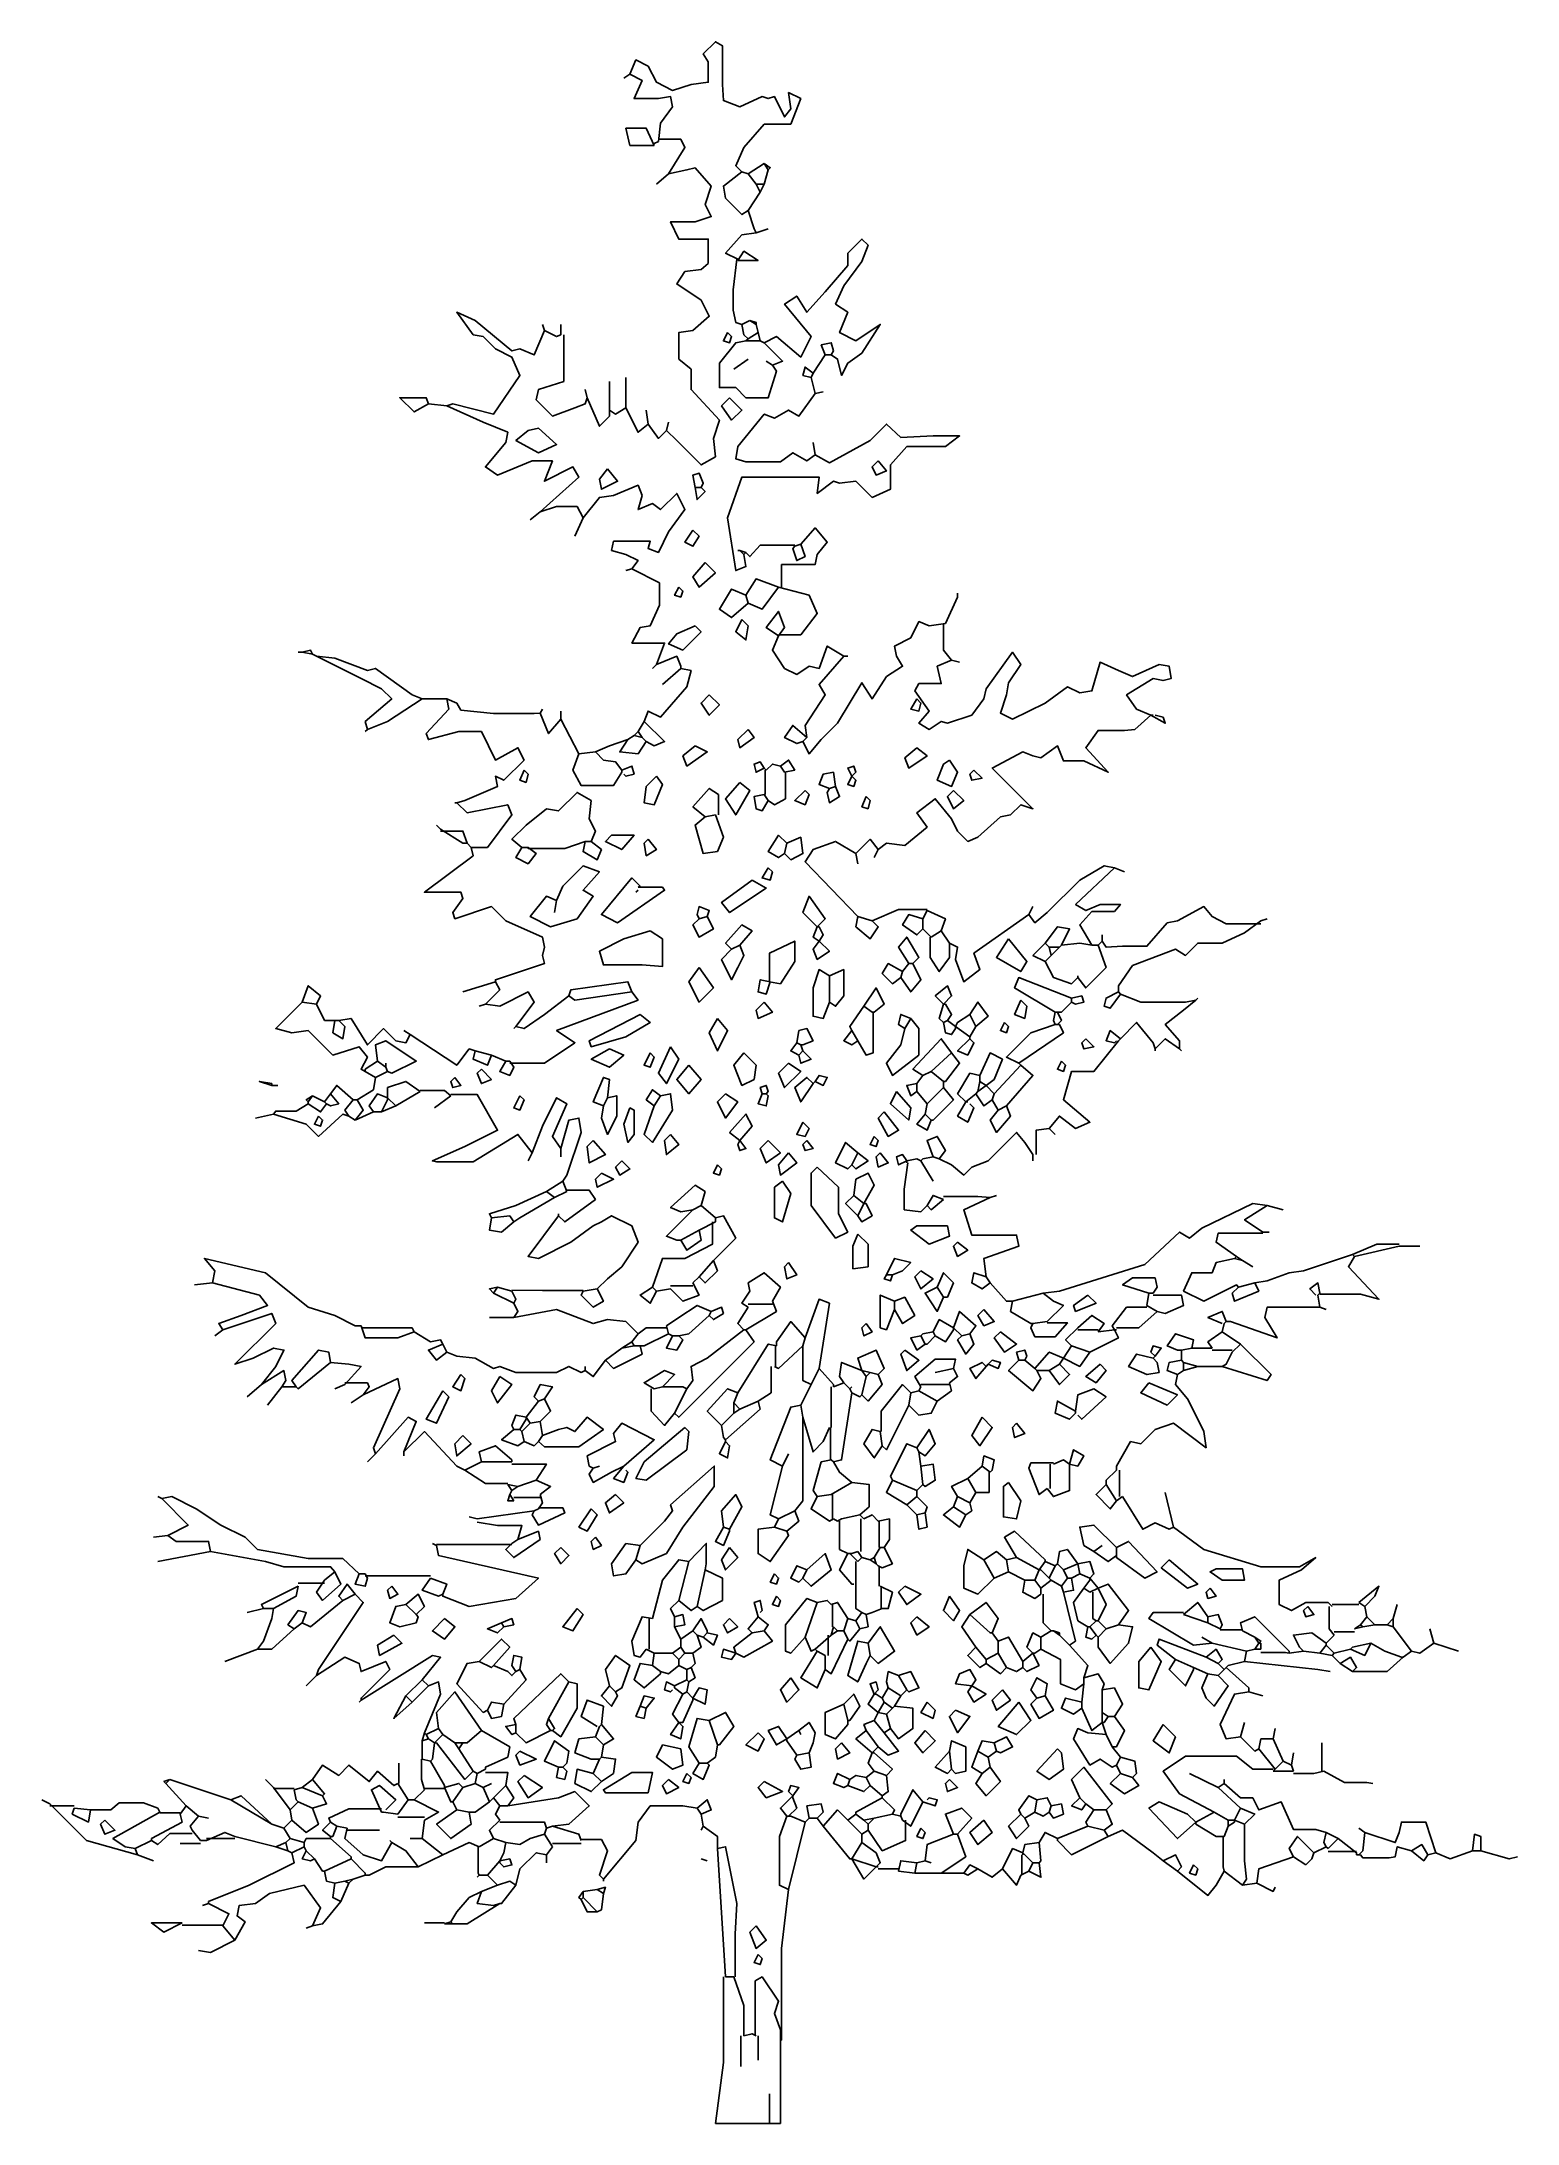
# Model space of a CAD drawing. Header units: metres. Extents: x -4.5 to 4.7, y 0 to 13.
import ezdxf

# ---------------------------------------------------------------- set-up
doc = ezdxf.new("R2010")
doc.units = ezdxf.units.M

msp = doc.modelspace()

# ---------------------------------------------------------------- linework, layer by layer
for p, q in [((0.068, 0.342), (0.068, 0)), ((0, 0.183), (0, 0)), ((-0.337, 0), (0.068, 0)), ((-0.217, 0), (0, 0))]:
    msp.add_line(p, q)
at = {"flags": 128}
for points in [[(-0.87, 12.768), (-0.832, 12.857), (-0.756, 12.819), (-0.705, 12.718), (-0.604, 12.667), (-0.489, 12.705), (-0.382, 12.718), (-0.382, 12.845), (-0.413, 12.895), (-0.337, 12.971), (-0.293, 12.946), (-0.293, 12.705), (-0.287, 12.604), (-0.185, 12.566), (-0.046, 12.629), (-0.008, 12.616), (0.03, 12.629), (0.094, 12.502), (0.132, 12.553), (0.119, 12.654), (0.195, 12.616), (0.132, 12.458), (-0.033, 12.458), (-0.16, 12.312), (-0.21, 12.198), (-0.172, 12.16)], [(-0.87, 12.768), (-0.908, 12.743)], [(-0.87, 12.768), (-0.794, 12.73), (-0.844, 12.616), (-0.692, 12.616), (-0.616, 12.629), (-0.604, 12.566), (-0.68, 12.464), (-0.692, 12.35)], [(-0.718, 12.325), (-0.87, 12.325), (-0.895, 12.432), (-0.768, 12.432), (-0.718, 12.325)], [(-0.692, 12.35), (-0.718, 12.337)], [(-0.692, 12.363), (-0.553, 12.363), (-0.527, 12.312), (-0.629, 12.147)], [(-0.033, 12.211), (-0.134, 12.147)], [(-0.033, 12.211), (0.005, 12.185), (-0.008, 12.172)], [(-0.033, 12.211), (-0.008, 12.172)], [(-0.629, 12.147), (-0.705, 12.084)], [(-0.629, 12.147), (-0.515, 12.172), (-0.464, 12.185), (-0.363, 12.071), (-0.401, 11.957), (-0.363, 11.881), (-0.464, 11.849), (-0.616, 11.849), (-0.565, 11.741), (-0.382, 11.741), (-0.382, 11.589), (-0.426, 11.551), (-0.527, 11.539), (-0.578, 11.462), (-0.426, 11.361), (-0.375, 11.26), (-0.477, 11.171), (-0.565, 11.158), (-0.565, 10.993), (-0.489, 10.93), (-0.489, 10.803), (-0.312, 10.613), (-0.35, 10.499), (-0.337, 10.385), (-0.426, 10.334), (-0.578, 10.486), (-0.642, 10.549)], [(-0.172, 12.16), (-0.287, 12.071), (-0.274, 11.995), (-0.172, 11.894), (-0.134, 11.919)], [(-0.172, 12.16), (-0.134, 12.147)], [(-0.134, 12.147), (-0.084, 12.084)], [(-0.084, 12.084), (-0.033, 12.084)], [(-0.084, 12.084), (-0.058, 12.033)], [(-0.033, 12.084), (-0.058, 12.033)], [(-0.008, 12.172), (-0.033, 12.084)], [(-0.058, 12.033), (-0.134, 11.919)], [(-0.134, 11.919), (-0.096, 11.805), (-0.084, 11.779)], [(-0.084, 11.779), (-0.008, 11.805)], [(-0.084, 11.779), (-0.172, 11.767), (-0.274, 11.653), (-0.198, 11.615)], [(-0.033, 11.095), (0.043, 11.133), (0.195, 11.006), (0.259, 11.133), (0.094, 11.336), (0.17, 11.386), (0.233, 11.285), (0.347, 11.412), (0.487, 11.577), (0.487, 11.653), (0.576, 11.741), (0.614, 11.703), (0.576, 11.602), (0.462, 11.45), (0.411, 11.336), (0.487, 11.285), (0.436, 11.158), (0.538, 11.107), (0.69, 11.209), (0.576, 11.031), (0.487, 10.968), (0.449, 10.892), (0.424, 10.993), (0.385, 11.019)], [(-0.204, 11.615), (-0.226, 11.424), (-0.226, 11.298), (-0.21, 11.222), (-0.172, 11.209)], [(-0.198, 11.608), (-0.071, 11.608), (-0.16, 11.665), (-0.198, 11.608)], [(-1.402, 11.171), (-1.466, 11.019), (-1.555, 11.057), (-1.605, 11.044), (-1.833, 11.234), (-1.948, 11.285), (-1.846, 11.145), (-1.783, 11.133), (-1.707, 11.057), (-1.605, 11.006), (-1.555, 10.892), (-1.719, 10.651), (-1.973, 10.714), (-2.011, 10.702)], [(-1.402, 11.171), (-1.415, 11.209)], [(-1.402, 11.171), (-1.326, 11.133), (-1.301, 11.145)], [(-1.301, 11.145), (-1.301, 11.209)], [(-0.261, 11.158), (-0.287, 11.107), (-0.249, 11.095), (-0.236, 11.133), (-0.261, 11.158)], [(-0.122, 11.234), (-0.172, 11.209)], [(-0.172, 11.209), (-0.16, 11.145), (-0.134, 11.12)], [(-0.071, 11.158), (-0.134, 11.12)], [(-0.122, 11.234), (-0.084, 11.209)], [(-0.122, 11.234), (-0.084, 11.222), (-0.084, 11.209)], [(-0.084, 11.209), (-0.071, 11.158)], [(-0.071, 11.158), (-0.058, 11.107)], [(-1.282, 11.145), (-1.282, 10.854), (-1.44, 10.803), (-1.453, 10.74), (-1.352, 10.638), (-1.212, 10.689), (-1.149, 10.714), (-1.136, 10.752)], [(-0.147, 11.107), (-0.21, 11.095), (-0.312, 10.968), (-0.312, 10.816), (-0.21, 10.816), (-0.147, 10.752), (-0.008, 10.752), (0.043, 10.917), (0.018, 10.955)], [(-0.134, 11.12), (-0.147, 11.107)], [(-0.147, 11.107), (-0.058, 11.107)], [(-0.058, 11.107), (-0.033, 11.095)], [(-0.033, 11.095), (0.081, 10.981), (0.018, 10.955)], [(0.347, 11.019), (0.322, 11.082), (0.385, 11.095), (0.398, 11.044), (0.385, 11.019)], [(-0.134, 10.993), (-0.223, 10.93)], [(0.018, 10.955), (-0.02, 10.981)], [(0.271, 10.905), (0.221, 10.943), (0.208, 10.892), (0.259, 10.879)], [(0.271, 10.905), (0.259, 10.879)], [(0.347, 11.019), (0.271, 10.905)], [(0.347, 11.019), (0.385, 11.019)], [(-1.136, 10.752), (-1.149, 10.803)], [(-0.997, 10.676), (-0.997, 10.854)], [(-0.895, 10.689), (-0.895, 10.879)], [(0.284, 10.778), (0.183, 10.638), (0.119, 10.676), (0.03, 10.626), (-0.033, 10.651), (-0.198, 10.448), (-0.21, 10.372), (-0.147, 10.353), (0.068, 10.353), (0.145, 10.41), (0.233, 10.359), (0.284, 10.397)], [(0.259, 10.879), (0.284, 10.778)], [(0.284, 10.778), (0.335, 10.79)], [(-2.125, 10.714), (-2.214, 10.664), (-2.303, 10.752), (-2.138, 10.752), (-2.125, 10.714)], [(-2.125, 10.714), (-2.011, 10.702)], [(-2.011, 10.702), (-1.783, 10.6), (-1.631, 10.537), (-1.643, 10.473), (-1.77, 10.321), (-1.694, 10.271), (-1.478, 10.359), (-1.352, 10.359), (-1.402, 10.232), (-1.225, 10.321), (-1.187, 10.258), (-1.428, 10.042)], [(-1.136, 10.752), (-1.06, 10.575), (-0.997, 10.638), (-0.997, 10.676)], [(-0.895, 10.689), (-0.959, 10.651), (-0.997, 10.676)], [(-0.895, 10.689), (-0.819, 10.537), (-0.756, 10.588)], [(-0.756, 10.588), (-0.768, 10.676)], [(-0.249, 10.752), (-0.172, 10.676), (-0.236, 10.613), (-0.299, 10.702), (-0.249, 10.752)], [(-1.44, 10.562), (-1.326, 10.461), (-1.44, 10.41), (-1.58, 10.486), (-1.504, 10.549), (-1.44, 10.562)], [(-0.756, 10.588), (-0.692, 10.499), (-0.642, 10.549)], [(-0.642, 10.549), (-0.629, 10.6)], [(0.284, 10.397), (0.373, 10.347), (0.626, 10.486), (0.728, 10.588), (0.817, 10.505), (1.019, 10.515), (1.184, 10.515), (1.096, 10.448), (0.855, 10.448), (0.753, 10.334), (0.753, 10.182), (0.639, 10.131), (0.538, 10.232), (0.436, 10.22), (0.398, 10.232), (0.297, 10.156), (0.309, 10.258), (0.221, 10.258), (-0.172, 10.258), (-0.261, 10.004), (-0.21, 9.675), (-0.147, 9.7), (-0.16, 9.776)], [(0.284, 10.397), (0.271, 10.473)], [(-1.009, 10.309), (-0.946, 10.232), (-1.047, 10.182), (-1.06, 10.245), (-1.009, 10.309)], [(-0.464, 10.194), (-0.477, 10.271), (-0.439, 10.283), (-0.413, 10.22), (-0.426, 10.194)], [(0.677, 10.359), (0.728, 10.296), (0.664, 10.271), (0.639, 10.321), (0.677, 10.359)], [(-1.161, 10.004), (-1.06, 10.131), (-0.971, 10.144), (-0.819, 10.207), (-0.794, 10.144), (-0.819, 10.055), (-0.73, 10.093), (-0.68, 10.055), (-0.578, 10.156), (-0.527, 10.055), (-0.629, 9.916), (-0.692, 9.789), (-0.756, 9.814), (-0.743, 9.858), (-0.971, 9.858), (-0.984, 9.801), (-0.895, 9.776), (-0.819, 9.738), (-0.857, 9.687)], [(-0.464, 10.194), (-0.426, 10.194)], [(-0.464, 10.194), (-0.451, 10.118), (-0.401, 10.169), (-0.426, 10.194)], [(-1.428, 10.042), (-1.491, 9.992)], [(-1.428, 10.042), (-1.326, 10.074), (-1.199, 10.074), (-1.161, 10.004)], [(-1.161, 10.004), (-1.212, 9.89)], [(-0.477, 9.928), (-0.527, 9.852), (-0.477, 9.827), (-0.439, 9.89), (-0.477, 9.928)], [(0.195, 9.839), (0.284, 9.941), (0.36, 9.852), (0.297, 9.776), (0.284, 9.713), (0.157, 9.713), (0.075, 9.713), (0.075, 9.573)], [(-0.185, 9.801), (-0.198, 9.801)], [(-0.185, 9.801), (-0.16, 9.776)], [(-0.185, 9.801), (-0.147, 9.789)], [(-0.147, 9.789), (-0.16, 9.776)], [(0.157, 9.833), (-0.058, 9.833), (-0.122, 9.763), (-0.147, 9.789)], [(0.195, 9.839), (0.221, 9.763), (0.17, 9.738), (0.145, 9.814), (0.157, 9.827)], [(0.195, 9.839), (0.157, 9.827)], [(-0.857, 9.687), (-0.895, 9.675)], [(-0.857, 9.687), (-0.686, 9.599), (-0.686, 9.459), (-0.743, 9.332), (-0.806, 9.32), (-0.857, 9.224), (-0.654, 9.224), (-0.705, 9.091)], [(-0.401, 9.725), (-0.337, 9.662), (-0.439, 9.573), (-0.477, 9.637), (-0.401, 9.725)], [(0.056, 9.573), (-0.084, 9.624), (-0.147, 9.522)], [(-0.565, 9.573), (-0.591, 9.522), (-0.553, 9.51), (-0.54, 9.548), (-0.565, 9.573)], [(-0.147, 9.522), (-0.236, 9.56), (-0.312, 9.434), (-0.236, 9.383), (-0.134, 9.472)], [(-0.147, 9.522), (-0.134, 9.472)], [(0.056, 9.573), (-0.046, 9.434), (-0.134, 9.472)], [(0.056, 9.573), (0.246, 9.522), (0.297, 9.408), (0.195, 9.275), (0.056, 9.275)], [(1.096, 9.345), (1.172, 9.51), (1.172, 9.535)], [(-0.172, 9.37), (-0.21, 9.294), (-0.147, 9.243), (-0.134, 9.332), (-0.172, 9.37)], [(0.056, 9.269), (-0.02, 9.32), (0.056, 9.421), (0.094, 9.32), (0.056, 9.269)], [(1.096, 9.345), (0.994, 9.332), (0.931, 9.358), (0.88, 9.256), (0.779, 9.205), (0.791, 9.142), (0.829, 9.079), (0.728, 9.015), (0.639, 8.876), (0.576, 8.977), (0.424, 8.724), (0.322, 8.622), (0.246, 8.533), (0.208, 8.61)], [(1.083, 9.345), (1.083, 9.18), (1.134, 9.117)], [(-0.464, 9.332), (-0.578, 9.282), (-0.629, 9.218), (-0.54, 9.18), (-0.426, 9.294), (-0.464, 9.332)], [(0.056, 9.269), (0.018, 9.18), (0.094, 9.066), (0.17, 9.028), (0.246, 9.079), (0.309, 9.066), (0.36, 9.205), (0.462, 9.142)], [(-2.911, 9.167), (-2.937, 9.167)], [(-2.911, 9.167), (-2.86, 9.18), (-2.848, 9.155)], [(-2.911, 9.167), (-2.848, 9.155)], [(-2.848, 9.155), (-2.822, 9.142)], [(-2.822, 9.142), (-2.708, 9.129), (-2.505, 9.053), (-2.455, 9.066), (-2.227, 8.901), (-2.163, 8.876)], [(-2.822, 9.142), (-2.544, 9.003), (-2.417, 8.939), (-2.353, 8.876), (-2.518, 8.736), (-2.505, 8.686)], [(-0.705, 9.091), (-0.73, 9.066)], [(-0.705, 9.091), (-0.578, 9.142), (-0.553, 9.079), (-0.553, 9.066)], [(0.462, 9.142), (0.309, 8.965), (0.347, 8.901), (0.221, 8.711), (0.233, 8.635)], [(0.462, 9.142), (0.487, 9.142)], [(1.134, 9.117), (1.045, 9.079), (1.07, 8.971), (0.931, 8.971), (0.905, 8.926), (0.994, 8.8), (0.931, 8.724), (0.994, 8.686), (1.07, 8.736), (1.108, 8.724), (1.26, 8.774), (1.336, 8.876), (1.349, 8.939), (1.514, 9.167), (1.565, 9.091), (1.489, 8.977), (1.476, 8.901), (1.438, 8.787), (1.514, 8.749), (1.717, 8.85), (1.856, 8.952), (1.932, 8.914), (2.008, 8.926), (2.059, 9.104), (2.173, 9.053), (2.262, 9.015), (2.427, 9.091), (2.49, 9.079), (2.503, 9.003), (2.452, 8.99), (2.389, 9.003), (2.224, 8.901), (2.287, 8.812), (2.376, 8.774)], [(1.134, 9.117), (1.184, 9.104)], [(-0.553, 9.066), (-0.489, 9.053), (-0.515, 8.952), (-0.68, 8.762), (-0.756, 8.8), (-0.781, 8.736)], [(-0.553, 9.066), (-0.667, 8.965)], [(-2.163, 8.876), (-2.379, 8.736), (-2.505, 8.686)], [(-2.163, 8.876), (-2.011, 8.876)], [(-2.011, 8.876), (-1.998, 8.812), (-2.138, 8.66), (-2.125, 8.622), (-1.935, 8.673), (-1.795, 8.673), (-1.707, 8.495), (-1.567, 8.571), (-1.529, 8.495), (-1.656, 8.369), (-1.707, 8.394), (-1.694, 8.331), (-1.897, 8.242), (-1.948, 8.229)], [(-2.011, 8.876), (-1.948, 8.85), (-1.922, 8.806), (-1.719, 8.784), (-1.466, 8.784), (-1.428, 8.787)], [(-0.375, 8.901), (-0.312, 8.838), (-0.375, 8.774), (-0.426, 8.85), (-0.375, 8.901)], [(0.918, 8.876), (0.88, 8.812), (0.931, 8.8), (0.943, 8.85), (0.918, 8.876)], [(-1.428, 8.787), (-1.415, 8.812)], [(-1.428, 8.787), (-1.377, 8.66), (-1.301, 8.749)], [(-1.301, 8.749), (-1.301, 8.8)], [(-1.301, 8.749), (-1.187, 8.533)], [(-0.781, 8.736), (-0.819, 8.673)], [(-0.781, 8.736), (-0.654, 8.61), (-0.718, 8.584), (-0.768, 8.61)], [(0.233, 8.635), (0.145, 8.711), (0.094, 8.635), (0.17, 8.597), (0.208, 8.61)], [(2.376, 8.774), (2.275, 8.686), (2.211, 8.679), (2.047, 8.679), (1.97, 8.571), (2.11, 8.419), (1.958, 8.489), (1.831, 8.489), (1.793, 8.584), (1.691, 8.508), (1.641, 8.521), (1.577, 8.546), (1.387, 8.445), (1.641, 8.191), (1.565, 8.216), (1.501, 8.153), (1.438, 8.14), (1.298, 8.014), (1.235, 7.988), (1.172, 8.052), (1.134, 8.128), (1.032, 8.254), (0.918, 8.166), (0.981, 8.077), (0.842, 7.963), (0.728, 7.976), (0.677, 7.937)], [(2.376, 8.774), (2.389, 8.774)], [(2.376, 8.774), (2.465, 8.724), (2.452, 8.762), (2.402, 8.774)], [(-2.505, 8.686), (-2.518, 8.673)], [(-0.882, 8.622), (-0.997, 8.584), (-1.085, 8.546)], [(-0.882, 8.622), (-0.933, 8.546), (-0.819, 8.533), (-0.768, 8.61)], [(-0.844, 8.648), (-0.882, 8.622)], [(-0.819, 8.673), (-0.844, 8.648)], [(-0.844, 8.648), (-0.794, 8.635)], [(-0.819, 8.673), (-0.794, 8.635)], [(-0.794, 8.635), (-0.768, 8.61)], [(-0.464, 8.584), (-0.388, 8.546), (-0.515, 8.457), (-0.54, 8.521), (-0.464, 8.584)], [(-0.134, 8.686), (-0.096, 8.635), (-0.185, 8.571), (-0.198, 8.622), (-0.134, 8.686)], [(0.233, 8.635), (0.208, 8.61)], [(0.918, 8.571), (0.981, 8.521), (0.867, 8.445), (0.842, 8.508), (0.918, 8.571)], [(-1.529, 8.432), (-1.555, 8.369), (-1.516, 8.356), (-1.504, 8.407), (-1.529, 8.432)], [(-1.187, 8.533), (-1.225, 8.432), (-1.174, 8.337), (-0.971, 8.337), (-0.921, 8.419)], [(-1.085, 8.546), (-1.187, 8.533)], [(-1.085, 8.546), (-1.035, 8.495), (-0.959, 8.483), (-0.921, 8.432)], [(-0.921, 8.432), (-0.857, 8.457), (-0.844, 8.407), (-0.895, 8.394), (-0.908, 8.407)], [(-0.921, 8.432), (-0.921, 8.419)], [(-0.033, 8.445), (-0.084, 8.419), (-0.096, 8.47), (-0.058, 8.483), (-0.033, 8.445)], [(-0.033, 8.445), (-0.02, 8.432)], [(-0.027, 8.432), (-0.027, 8.28)], [(0.068, 8.457), (0.018, 8.47), (-0.02, 8.432)], [(0.068, 8.457), (0.119, 8.495), (0.157, 8.432), (0.094, 8.419)], [(0.068, 8.457), (0.094, 8.419)], [(0.512, 8.394), (0.487, 8.445), (0.525, 8.457), (0.538, 8.419), (0.512, 8.394)], [(1.121, 8.495), (1.172, 8.419), (1.134, 8.331), (1.045, 8.369), (1.083, 8.47), (1.121, 8.495)], [(1.273, 8.432), (1.324, 8.381), (1.26, 8.369), (1.248, 8.407), (1.273, 8.432)], [(-0.705, 8.394), (-0.667, 8.343), (-0.718, 8.216), (-0.781, 8.229), (-0.768, 8.331), (-0.705, 8.394)], [(-0.318, 8.153), (-0.318, 8.28), (-0.375, 8.318), (-0.477, 8.204), (-0.401, 8.14)], [(-0.185, 8.356), (-0.122, 8.305), (-0.21, 8.153), (-0.274, 8.254), (-0.185, 8.356)], [(0.1, 8.419), (0.1, 8.254), (0.03, 8.216), (-0.008, 8.242)], [(0.221, 8.305), (0.157, 8.242), (0.221, 8.216), (0.246, 8.28), (0.221, 8.305)], [(0.411, 8.331), (0.398, 8.419), (0.335, 8.407), (0.309, 8.343), (0.373, 8.318)], [(0.411, 8.331), (0.436, 8.267), (0.373, 8.229), (0.36, 8.293), (0.373, 8.318)], [(0.411, 8.331), (0.373, 8.318)], [(0.512, 8.394), (0.487, 8.343), (0.525, 8.331), (0.538, 8.369), (0.512, 8.394)], [(1.146, 8.305), (1.21, 8.242), (1.146, 8.191), (1.108, 8.267), (1.146, 8.305)], [(-1.948, 8.229), (-1.96, 8.229)], [(-1.948, 8.229), (-1.884, 8.166), (-1.631, 8.216), (-1.605, 8.153), (-1.757, 7.95), (-1.859, 7.95)], [(-1.111, 7.988), (-1.085, 8.052), (-1.123, 8.128), (-1.111, 8.242), (-1.199, 8.293), (-1.314, 8.178), (-1.39, 8.191), (-1.516, 8.09), (-1.605, 8.001), (-1.542, 7.95)], [(-0.033, 8.28), (-0.096, 8.267), (-0.084, 8.191), (-0.046, 8.178), (-0.008, 8.242)], [(-0.033, 8.28), (-0.008, 8.242)], [(0.601, 8.267), (0.576, 8.204), (0.614, 8.191), (0.626, 8.242), (0.601, 8.267)], [(-2.049, 8.064), (-2.074, 8.09)], [(-2.049, 8.064), (-1.91, 7.976), (-1.884, 7.976)], [(-2.049, 8.052), (-1.91, 8.052), (-1.884, 7.976)], [(-0.337, 8.153), (-0.287, 8.014), (-0.325, 7.925), (-0.413, 7.912), (-0.464, 8.09), (-0.401, 8.14)], [(-0.337, 8.153), (-0.401, 8.14)], [(-1.859, 7.95), (-1.846, 7.899), (-2.15, 7.671), (-1.922, 7.671), (-1.91, 7.633), (-1.973, 7.544), (-1.96, 7.506), (-1.732, 7.582), (-1.643, 7.494), (-1.415, 7.392), (-1.402, 7.329), (-1.415, 7.278), (-1.402, 7.227), (-1.707, 7.126), (-1.707, 7.113)], [(-1.884, 7.976), (-1.859, 7.95)], [(-1.542, 7.95), (-1.58, 7.887), (-1.504, 7.849), (-1.453, 7.912), (-1.504, 7.95)], [(-1.542, 7.95), (-1.504, 7.95)], [(-1.149, 7.988), (-1.276, 7.944), (-1.504, 7.944), (-1.504, 7.95)], [(-1.149, 7.988), (-1.161, 7.925), (-1.073, 7.874), (-1.047, 7.937), (-1.111, 7.988)], [(-1.149, 7.988), (-1.111, 7.988)], [(-0.984, 8.026), (-0.844, 8.026), (-0.921, 7.937), (-1.022, 7.988), (-0.984, 8.026)], [(-0.756, 8.001), (-0.705, 7.937), (-0.768, 7.899), (-0.781, 7.976), (-0.756, 8.001)], [(0.107, 7.976), (0.056, 8.026), (-0.008, 7.925), (0.056, 7.887), (0.094, 7.912)], [(0.107, 7.976), (0.195, 8.014), (0.208, 7.912), (0.132, 7.874), (0.094, 7.912)], [(0.107, 7.976), (0.094, 7.912)], [(0.538, 7.912), (0.411, 7.988), (0.271, 7.937), (0.221, 7.861), (0.55, 7.519)], [(0.677, 7.937), (0.626, 8.001), (0.538, 7.912)], [(0.677, 7.937), (0.652, 7.887)], [(-1.326, 7.62), (-1.39, 7.646), (-1.491, 7.519), (-1.364, 7.456), (-1.199, 7.506), (-1.098, 7.646), (-1.161, 7.684), (-1.06, 7.798), (-1.161, 7.836), (-1.288, 7.709), (-1.326, 7.62)], [(-0.008, 7.823), (-0.046, 7.76), (0.005, 7.747), (0.018, 7.798), (-0.008, 7.823)], [(0.538, 7.912), (0.55, 7.849)], [(2.148, 7.823), (2.085, 7.836), (1.932, 7.747), (1.73, 7.544), (1.653, 7.481), (1.615, 7.532)], [(2.148, 7.823), (1.907, 7.595), (1.97, 7.557), (2.059, 7.595), (2.186, 7.595), (2.148, 7.551), (2.008, 7.551), (1.932, 7.468), (2.008, 7.342)], [(2.148, 7.823), (2.211, 7.798)], [(-0.819, 7.703), (-0.667, 7.703), (-0.654, 7.684), (-0.946, 7.481), (-1.047, 7.532), (-0.857, 7.76), (-0.806, 7.709), (-0.819, 7.703)], [(-0.819, 7.684), (-0.832, 7.671)], [(-0.109, 7.747), (-0.02, 7.697), (-0.249, 7.544), (-0.299, 7.608), (-0.109, 7.747)], [(-1.326, 7.62), (-1.339, 7.544)], [(-0.388, 7.519), (-0.375, 7.557), (-0.439, 7.582), (-0.451, 7.532), (-0.439, 7.506)], [(0.297, 7.456), (0.208, 7.544), (0.246, 7.646), (0.347, 7.506), (0.297, 7.456)], [(0.981, 7.563), (0.804, 7.563), (0.639, 7.494)], [(0.956, 7.506), (0.867, 7.532), (0.829, 7.468), (0.918, 7.405), (0.956, 7.443)], [(0.981, 7.557), (0.956, 7.506)], [(0.981, 7.557), (1.096, 7.506), (1.07, 7.43)], [(1.615, 7.532), (1.273, 7.291), (1.311, 7.189), (1.21, 7.113), (1.159, 7.253), (1.172, 7.329), (1.121, 7.354)], [(1.615, 7.532), (1.641, 7.582)], [(3.061, 7.475), (2.845, 7.475), (2.757, 7.519), (2.706, 7.582), (2.541, 7.494), (2.478, 7.481), (2.351, 7.335), (2.199, 7.335), (2.097, 7.329), (2.072, 7.367)], [(-0.743, 7.43), (-0.667, 7.38), (-0.667, 7.208), (-0.794, 7.218), (-1.035, 7.218), (-1.06, 7.303), (-0.908, 7.38), (-0.743, 7.43)], [(-0.388, 7.519), (-0.35, 7.443), (-0.439, 7.392), (-0.477, 7.468), (-0.439, 7.506)], [(-0.388, 7.519), (-0.439, 7.506)], [(-0.185, 7.342), (-0.109, 7.43), (-0.172, 7.468), (-0.274, 7.354), (-0.236, 7.316)], [(0.297, 7.456), (0.271, 7.392), (0.309, 7.367)], [(0.297, 7.456), (0.309, 7.456)], [(0.309, 7.456), (0.335, 7.405), (0.309, 7.367)], [(0.55, 7.519), (0.538, 7.456), (0.626, 7.38), (0.677, 7.456), (0.639, 7.494)], [(0.55, 7.519), (0.639, 7.494)], [(0.956, 7.506), (0.956, 7.443)], [(0.956, 7.443), (1.007, 7.392)], [(1.07, 7.43), (1.007, 7.392)], [(1.07, 7.43), (1.121, 7.354)], [(1.717, 7.354), (1.793, 7.456), (1.869, 7.443), (1.818, 7.342)], [(2.072, 7.367), (2.072, 7.405)], [(3.061, 7.494), (2.959, 7.418), (2.82, 7.354), (2.668, 7.354), (2.592, 7.278), (2.528, 7.316), (2.262, 7.215), (2.173, 7.088), (2.173, 7.05)], [(3.061, 7.494), (3.099, 7.506)], [(-0.185, 7.342), (-0.16, 7.278), (-0.198, 7.202), (-0.236, 7.126), (-0.299, 7.253), (-0.236, 7.316)], [(-0.185, 7.342), (-0.236, 7.316)], [(-0.001, 7.113), (0.068, 7.101), (0.157, 7.24), (0.157, 7.367), (-0.001, 7.291), (-0.001, 7.113)], [(0.309, 7.367), (0.373, 7.303), (0.297, 7.253), (0.271, 7.316), (0.309, 7.367)], [(0.867, 7.227), (0.804, 7.329), (0.855, 7.392), (0.931, 7.265), (0.893, 7.227)], [(1, 7.392), (1, 7.265), (1.057, 7.177), (1.121, 7.265), (1.121, 7.354)], [(1.489, 7.38), (1.413, 7.265), (1.565, 7.177), (1.603, 7.24), (1.489, 7.38)], [(1.717, 7.354), (1.641, 7.278), (1.717, 7.24)], [(1.717, 7.354), (1.742, 7.329)], [(1.755, 7.278), (1.717, 7.24)], [(1.742, 7.329), (1.806, 7.329)], [(1.742, 7.329), (1.755, 7.278)], [(1.806, 7.329), (1.755, 7.278)], [(1.818, 7.342), (1.806, 7.329)], [(1.818, 7.342), (1.932, 7.354), (2.008, 7.342)], [(2.047, 7.342), (2.097, 7.202), (1.97, 7.075), (1.92, 7.139)], [(2.008, 7.342), (2.047, 7.342)], [(2.072, 7.367), (2.047, 7.342)], [(-0.439, 7.202), (-0.502, 7.113), (-0.439, 6.987), (-0.35, 7.075), (-0.439, 7.202)], [(0.373, 7.151), (0.309, 7.189), (0.271, 7.075), (0.271, 6.898), (0.335, 6.885), (0.373, 6.987)], [(0.373, 7.151), (0.462, 7.189), (0.462, 7.025), (0.411, 6.961), (0.373, 6.987)], [(0.373, 7.151), (0.373, 6.987)], [(0.829, 7.177), (0.74, 7.227), (0.702, 7.164), (0.766, 7.101), (0.817, 7.139)], [(0.893, 7.227), (0.943, 7.126), (0.88, 7.05), (0.817, 7.139)], [(0.829, 7.177), (0.817, 7.139)], [(0.867, 7.227), (0.829, 7.177)], [(0.867, 7.227), (0.893, 7.227)], [(1.882, 7.012), (1.552, 7.139), (1.527, 7.075), (1.78, 6.923)], [(1.717, 7.24), (1.768, 7.139), (1.882, 7.101), (1.92, 7.139)], [(1.92, 7.139), (1.92, 7.151)], [(-2.911, 6.987), (-2.873, 7.088), (-2.797, 7.025), (-2.822, 6.974)], [(-1.707, 7.113), (-1.91, 7.05)], [(-1.707, 7.113), (-1.681, 7.063), (-1.77, 6.974)], [(-1.77, 6.974), (-1.681, 6.961), (-1.504, 7.05), (-1.466, 6.987), (-1.58, 6.834)], [(-0.857, 7.05), (-0.819, 6.999), (-1.326, 6.809), (-1.212, 6.733), (-1.402, 6.606), (-1.618, 6.606)], [(-1.25, 7.025), (-1.402, 6.91), (-1.529, 6.822), (-1.58, 6.834)], [(-0.857, 7.05), (-0.882, 7.113), (-1.238, 7.063), (-1.25, 7.025)], [(-0.857, 7.05), (-1.212, 6.999), (-1.25, 7.025)], [(0.005, 7.113), (-0.058, 7.126), (-0.071, 7.05), (-0.02, 7.037), (0.005, 7.113)], [(0.588, 6.961), (0.664, 7.075), (0.715, 6.974), (0.652, 6.923), (0.639, 6.923)], [(1.083, 6.974), (1.032, 7.025), (1.108, 7.088), (1.134, 7.025), (1.083, 6.974)], [(1.882, 7.012), (1.945, 7.025), (1.958, 6.987), (1.907, 6.974), (1.882, 6.987)], [(1.882, 7.012), (1.882, 6.999)], [(2.173, 7.05), (2.097, 7.012), (2.085, 6.961), (2.123, 6.948), (2.186, 7.037)], [(2.173, 7.05), (2.186, 7.037)], [(2.186, 7.037), (2.313, 6.987), (2.592, 6.987), (2.655, 6.999)], [(2.655, 6.999), (2.668, 7.012)], [(-2.911, 6.987), (-3.076, 6.822), (-2.975, 6.796), (-2.873, 6.809), (-2.721, 6.657), (-2.556, 6.708), (-2.505, 6.644), (-2.544, 6.568), (-2.518, 6.555)], [(-2.911, 6.987), (-2.822, 6.974)], [(-2.822, 6.974), (-2.772, 6.872), (-2.708, 6.872)], [(-2.683, 6.872), (-2.607, 6.885), (-2.505, 6.72), (-2.404, 6.822), (-2.328, 6.746), (-2.265, 6.733), (-2.239, 6.784)], [(-1.77, 6.974), (-1.808, 6.961)], [(-0.806, 6.91), (-0.743, 6.86), (-0.895, 6.771), (-1.111, 6.708), (-1.123, 6.746), (-0.806, 6.91)], [(-0.325, 6.885), (-0.261, 6.809), (-0.325, 6.682), (-0.375, 6.796), (-0.325, 6.885)], [(-0.033, 6.987), (0.018, 6.923), (-0.071, 6.885), (-0.084, 6.936), (-0.033, 6.987)], [(0.588, 6.961), (0.5, 6.834), (0.512, 6.809)], [(0.645, 6.923), (0.645, 6.67), (0.601, 6.657), (0.55, 6.746)], [(0.588, 6.961), (0.639, 6.923)], [(0.88, 6.885), (0.931, 6.822), (0.931, 6.657), (0.766, 6.53), (0.728, 6.606), (0.817, 6.72), (0.842, 6.822)], [(0.88, 6.885), (0.817, 6.91), (0.804, 6.847), (0.842, 6.822)], [(0.88, 6.885), (0.842, 6.822)], [(1.083, 6.974), (1.057, 6.885), (1.083, 6.86)], [(1.083, 6.974), (1.096, 6.974)], [(1.096, 6.974), (1.134, 6.91), (1.108, 6.872)], [(1.248, 6.91), (1.172, 6.86), (1.159, 6.834)], [(1.248, 6.91), (1.298, 6.987), (1.362, 6.898), (1.286, 6.834)], [(1.248, 6.91), (1.286, 6.834)], [(1.565, 6.999), (1.527, 6.91), (1.59, 6.885), (1.603, 6.961), (1.565, 6.999)], [(1.78, 6.923), (1.768, 6.872), (1.78, 6.847)], [(1.78, 6.923), (1.793, 6.923)], [(1.793, 6.923), (1.806, 6.923)], [(1.793, 6.923), (1.818, 6.872), (1.793, 6.847)], [(1.882, 6.987), (1.818, 6.923), (1.806, 6.923)], [(1.882, 6.999), (1.882, 6.987)], [(2.655, 6.999), (2.579, 6.936), (2.465, 6.847), (2.554, 6.746), (2.554, 6.695)], [(-2.708, 6.872), (-2.721, 6.796), (-2.658, 6.758), (-2.645, 6.834), (-2.683, 6.872)], [(-2.708, 6.872), (-2.683, 6.872)], [(-2.442, 6.619), (-2.455, 6.72), (-2.391, 6.746), (-2.201, 6.619), (-2.353, 6.543), (-2.379, 6.555)], [(-2.239, 6.784), (-2.277, 6.809)], [(-2.239, 6.784), (-1.948, 6.593), (-1.871, 6.695), (-1.833, 6.682)], [(-1.58, 6.834), (-1.593, 6.822)], [(0.17, 6.733), (0.183, 6.809), (0.233, 6.822), (0.271, 6.746), (0.208, 6.72), (0.195, 6.72)], [(0.512, 6.809), (0.462, 6.746), (0.512, 6.72), (0.55, 6.746)], [(0.512, 6.809), (0.55, 6.746)], [(1.134, 6.67), (1.07, 6.758), (0.893, 6.568), (0.956, 6.53)], [(1.108, 6.872), (1.083, 6.86)], [(1.083, 6.86), (1.096, 6.796), (1.134, 6.784), (1.159, 6.822)], [(1.108, 6.872), (1.159, 6.834)], [(1.159, 6.834), (1.159, 6.822)], [(1.159, 6.834), (1.248, 6.771)], [(1.248, 6.758), (1.172, 6.682), (1.235, 6.657), (1.273, 6.733), (1.248, 6.758)], [(1.286, 6.834), (1.248, 6.771)], [(1.248, 6.771), (1.248, 6.758)], [(1.463, 6.86), (1.438, 6.809), (1.476, 6.796), (1.489, 6.834), (1.463, 6.86)], [(1.78, 6.847), (1.628, 6.796), (1.476, 6.644), (1.552, 6.606)], [(1.806, 6.847), (1.831, 6.796), (1.552, 6.606)], [(2.173, 6.746), (2.021, 6.555), (1.882, 6.555), (1.831, 6.378), (1.996, 6.238), (1.907, 6.2), (1.806, 6.276), (1.742, 6.2)], [(1.78, 6.847), (1.793, 6.847)], [(1.793, 6.847), (1.806, 6.847)], [(1.97, 6.758), (2.021, 6.708), (1.958, 6.695), (1.945, 6.733), (1.97, 6.758)], [(2.186, 6.758), (2.123, 6.809), (2.097, 6.746), (2.148, 6.733), (2.161, 6.746)], [(2.186, 6.758), (2.173, 6.746)], [(2.186, 6.758), (2.287, 6.86), (2.389, 6.733), (2.402, 6.695)], [(2.402, 6.695), (2.465, 6.758), (2.554, 6.695)], [(-2.442, 6.619), (-2.518, 6.568), (-2.518, 6.555)], [(-2.442, 6.619), (-2.391, 6.581)], [(-1.833, 6.682), (-1.846, 6.631), (-1.757, 6.593), (-1.732, 6.657)], [(-1.833, 6.682), (-1.732, 6.657)], [(-1.732, 6.657), (-1.643, 6.619)], [(-1.643, 6.619), (-1.681, 6.555), (-1.618, 6.53), (-1.593, 6.581), (-1.618, 6.619)], [(-1.643, 6.619), (-1.631, 6.619)], [(-1.631, 6.619), (-1.618, 6.619)], [(-0.997, 6.695), (-0.908, 6.657), (-0.997, 6.581), (-1.111, 6.631), (-0.997, 6.695)], [(-0.743, 6.67), (-0.781, 6.593), (-0.743, 6.581), (-0.718, 6.644), (-0.743, 6.67)], [(-0.616, 6.708), (-0.565, 6.631), (-0.642, 6.479), (-0.692, 6.543), (-0.616, 6.708)], [(-0.16, 6.67), (-0.084, 6.593), (-0.096, 6.505), (-0.172, 6.467), (-0.223, 6.593), (-0.16, 6.67)], [(0.17, 6.733), (0.132, 6.682), (0.183, 6.657)], [(0.17, 6.733), (0.195, 6.72)], [(0.208, 6.682), (0.259, 6.631), (0.195, 6.606), (0.183, 6.657)], [(0.208, 6.682), (0.183, 6.657)], [(0.195, 6.72), (0.208, 6.682)], [(1.134, 6.67), (1.007, 6.555)], [(1.134, 6.67), (1.184, 6.606), (1.096, 6.492), (1.083, 6.492)], [(1.311, 6.53), (1.374, 6.67), (1.451, 6.631), (1.4, 6.505), (1.349, 6.467)], [(1.818, 6.619), (1.793, 6.568), (1.831, 6.555), (1.844, 6.593), (1.818, 6.619)], [(2.402, 6.695), (2.402, 6.682)], [(2.554, 6.695), (2.566, 6.682)], [(-3.101, 6.467), (-3.178, 6.492), (-3.101, 6.479), (-3.101, 6.467)], [(-2.455, 6.517), (-2.467, 6.441), (-2.569, 6.378)], [(-2.518, 6.555), (-2.455, 6.517)], [(-2.379, 6.555), (-2.455, 6.517)], [(-2.391, 6.581), (-2.391, 6.606)], [(-2.391, 6.581), (-2.379, 6.555)], [(-2.176, 6.429), (-2.265, 6.492), (-2.379, 6.454), (-2.379, 6.391)], [(-1.96, 6.517), (-1.922, 6.467), (-1.973, 6.454), (-1.986, 6.492), (-1.96, 6.517)], [(-1.795, 6.568), (-1.732, 6.505), (-1.795, 6.479), (-1.821, 6.543), (-1.795, 6.568)], [(-1.009, 6.391), (-0.997, 6.505), (-1.035, 6.517), (-1.098, 6.365), (-1.035, 6.34)], [(-0.502, 6.593), (-0.426, 6.505), (-0.502, 6.416), (-0.578, 6.505), (-0.502, 6.593)], [(0.119, 6.606), (0.195, 6.555), (0.094, 6.454), (0.056, 6.543), (0.119, 6.606)], [(0.271, 6.479), (0.195, 6.365), (0.157, 6.454), (0.233, 6.517), (0.271, 6.479)], [(0.284, 6.492), (0.271, 6.479)], [(0.284, 6.492), (0.335, 6.467), (0.36, 6.517), (0.309, 6.53), (0.284, 6.492)], [(0.956, 6.53), (0.918, 6.479)], [(1.007, 6.555), (0.956, 6.53)], [(1.007, 6.555), (1.083, 6.492)], [(1.083, 6.492), (1.083, 6.454)], [(1.311, 6.53), (1.248, 6.543), (1.172, 6.416), (1.222, 6.365)], [(1.311, 6.492), (1.298, 6.429)], [(1.311, 6.53), (1.311, 6.492)], [(1.311, 6.492), (1.349, 6.467)], [(1.565, 6.593), (1.4, 6.416)], [(1.565, 6.593), (1.641, 6.53), (1.476, 6.34)], [(1.552, 6.606), (1.565, 6.593)], [(-3.101, 6.467), (-3.063, 6.467)], [(-2.848, 6.403), (-2.886, 6.378), (-2.873, 6.365)], [(-2.848, 6.403), (-2.873, 6.365)], [(-2.873, 6.365), (-2.873, 6.353)], [(-2.848, 6.403), (-2.772, 6.365)], [(-2.734, 6.416), (-2.772, 6.365)], [(-2.772, 6.365), (-2.759, 6.353)], [(-2.734, 6.416), (-2.683, 6.353), (-2.734, 6.34), (-2.759, 6.353)], [(-2.734, 6.416), (-2.696, 6.467), (-2.594, 6.378)], [(-2.594, 6.378), (-2.645, 6.314), (-2.62, 6.276)], [(-2.594, 6.378), (-2.569, 6.378)], [(-2.569, 6.378), (-2.531, 6.314), (-2.582, 6.251)], [(-2.379, 6.391), (-2.442, 6.416), (-2.493, 6.34), (-2.467, 6.302)], [(-2.379, 6.378), (-2.417, 6.302)], [(-2.379, 6.391), (-2.379, 6.378)], [(-2.379, 6.391), (-2.328, 6.34)], [(-2.176, 6.429), (-2.328, 6.34)], [(-2.176, 6.435), (-2.024, 6.435), (-1.986, 6.403)], [(-1.986, 6.41), (-1.821, 6.41), (-1.694, 6.188), (-1.897, 6.086), (-2.1, 5.997), (-2.074, 5.991), (-1.846, 5.991), (-1.567, 6.162), (-1.478, 6.048)], [(-1.986, 6.403), (-2.087, 6.327)], [(-1.555, 6.403), (-1.593, 6.327), (-1.555, 6.314), (-1.529, 6.378), (-1.555, 6.403)], [(-1.301, 6.074), (-1.352, 6.15), (-1.263, 6.353), (-1.326, 6.391), (-1.415, 6.213), (-1.478, 6.048)], [(-1.009, 6.391), (-0.952, 6.403), (-0.952, 6.276), (-1.009, 6.162), (-1.047, 6.264), (-1.035, 6.34)], [(-1.009, 6.391), (-1.035, 6.34)], [(-0.68, 6.403), (-0.616, 6.416), (-0.604, 6.314), (-0.73, 6.112), (-0.781, 6.162), (-0.718, 6.34)], [(-0.68, 6.403), (-0.73, 6.441), (-0.768, 6.378), (-0.718, 6.34)], [(-0.68, 6.403), (-0.718, 6.34)], [(-0.274, 6.416), (-0.198, 6.365), (-0.274, 6.264), (-0.325, 6.365), (-0.274, 6.416)], [(-0.046, 6.416), (-0.071, 6.353), (-0.02, 6.34), (-0.008, 6.403), (-0.02, 6.416)], [(-0.046, 6.416), (-0.058, 6.454), (-0.02, 6.467), (-0.008, 6.429), (-0.02, 6.416)], [(-0.046, 6.416), (-0.02, 6.416)], [(0.791, 6.429), (0.753, 6.353), (0.867, 6.251), (0.88, 6.327), (0.791, 6.429)], [(0.918, 6.479), (0.855, 6.467), (0.88, 6.403), (0.918, 6.429)], [(0.918, 6.479), (0.918, 6.429)], [(0.918, 6.429), (0.981, 6.353)], [(1.083, 6.454), (0.981, 6.353)], [(1.083, 6.454), (1.146, 6.378), (1.019, 6.251), (1.007, 6.251)], [(1.222, 6.365), (1.172, 6.276), (1.235, 6.238), (1.273, 6.327), (1.248, 6.353)], [(1.286, 6.416), (1.222, 6.365)], [(1.222, 6.365), (1.235, 6.365)], [(1.298, 6.429), (1.286, 6.416)], [(1.286, 6.416), (1.336, 6.34), (1.387, 6.378)], [(1.349, 6.467), (1.298, 6.429)], [(1.349, 6.467), (1.4, 6.416)], [(1.4, 6.416), (1.387, 6.378)], [(1.387, 6.378), (1.425, 6.314)], [(-3.089, 6.289), (-3.203, 6.264)], [(-2.873, 6.353), (-2.949, 6.308), (-3.076, 6.308), (-3.089, 6.289)], [(-3.089, 6.289), (-2.886, 6.226), (-2.81, 6.15), (-2.658, 6.289), (-2.62, 6.276)], [(-2.873, 6.353), (-2.797, 6.302), (-2.759, 6.353)], [(-2.81, 6.276), (-2.835, 6.226), (-2.797, 6.213), (-2.784, 6.251), (-2.81, 6.276)], [(-2.62, 6.276), (-2.582, 6.251)], [(-2.467, 6.302), (-2.582, 6.251)], [(-2.467, 6.302), (-2.417, 6.302)], [(-2.328, 6.34), (-2.417, 6.302)], [(-1.301, 6.074), (-1.25, 6.251), (-1.187, 6.264), (-1.174, 6.175), (-1.263, 5.909), (-1.288, 5.871)], [(-0.87, 6.327), (-0.908, 6.226), (-0.882, 6.112), (-0.844, 6.162), (-0.844, 6.314), (-0.87, 6.327)], [(-0.185, 6.124), (-0.249, 6.175), (-0.147, 6.289), (-0.109, 6.213), (-0.185, 6.124)], [(0.208, 6.238), (0.17, 6.162), (0.221, 6.15), (0.246, 6.2), (0.208, 6.238)], [(0.715, 6.302), (0.804, 6.188), (0.74, 6.15), (0.677, 6.264), (0.715, 6.302)], [(0.969, 6.289), (0.918, 6.226), (0.981, 6.188), (1.007, 6.251)], [(0.981, 6.353), (0.969, 6.289)], [(0.969, 6.289), (1.007, 6.251)], [(1.476, 6.34), (1.501, 6.276), (1.413, 6.175), (1.374, 6.251), (1.425, 6.314)], [(1.476, 6.34), (1.425, 6.314)], [(-1.098, 6.124), (-1.022, 6.036), (-1.123, 5.985), (-1.136, 6.086), (-1.098, 6.124)], [(-0.616, 6.162), (-0.565, 6.099), (-0.642, 6.036), (-0.654, 6.124), (-0.616, 6.162)], [(-0.185, 6.124), (-0.147, 6.074), (-0.185, 6.061), (-0.198, 6.099), (-0.185, 6.124)], [(-0.008, 6.124), (0.068, 6.048), (-0.02, 5.985), (-0.058, 6.074), (-0.008, 6.124)], [(0.233, 6.124), (0.271, 6.074), (0.221, 6.061), (0.208, 6.099), (0.233, 6.124)], [(0.55, 6.048), (0.474, 6.112), (0.411, 5.985), (0.487, 5.947), (0.512, 5.972)], [(0.652, 6.15), (0.626, 6.099), (0.664, 6.086), (0.677, 6.124), (0.652, 6.15)], [(1.019, 6.023), (0.981, 6.124), (1.045, 6.15), (1.096, 6.061), (1.057, 6.01)], [(1.641, 6.036), (1.59, 6.112), (1.539, 6.175), (1.362, 5.997), (1.26, 5.959), (1.21, 5.909), (1.134, 5.972), (1.057, 6.01)], [(1.742, 6.2), (1.66, 6.188), (1.66, 6.036)], [(1.742, 6.2), (1.78, 6.162)], [(-1.478, 6.048), (-1.504, 5.997)], [(-1.301, 6.074), (-1.301, 6.023)], [(-0.921, 5.997), (-0.87, 5.947), (-0.933, 5.909), (-0.959, 5.959), (-0.921, 5.997)], [(-0.325, 5.972), (-0.35, 5.921), (-0.312, 5.909), (-0.299, 5.947), (-0.325, 5.972)], [(0.119, 6.048), (0.17, 5.985), (0.068, 5.909), (0.056, 5.972), (0.119, 6.048)], [(0.55, 6.048), (0.614, 5.997), (0.538, 5.947), (0.512, 5.972)], [(0.55, 6.048), (0.512, 5.972)], [(0.69, 6.048), (0.74, 5.985), (0.677, 5.959), (0.664, 6.023), (0.69, 6.048)], [(0.855, 5.997), (0.804, 5.972), (0.791, 6.023), (0.829, 6.036), (0.855, 5.997)], [(0.861, 5.985), (0.839, 5.82), (0.839, 5.693), (0.943, 5.68), (0.981, 5.719)], [(0.855, 5.997), (0.918, 6.01), (0.943, 5.997)], [(0.855, 5.997), (0.855, 5.985)], [(1.019, 6.023), (0.956, 6.01), (0.943, 5.997)], [(0.943, 5.997), (1.019, 5.871)], [(1.019, 6.023), (1.057, 6.01)], [(1.641, 6.036), (1.641, 5.997)], [(-1.288, 5.871), (-1.39, 5.807)], [(-1.288, 5.871), (-1.263, 5.807)], [(-1.047, 5.921), (-0.971, 5.883), (-1.073, 5.833), (-1.085, 5.883), (-1.047, 5.921)], [(-0.426, 5.719), (-0.401, 5.807), (-0.464, 5.845), (-0.616, 5.706), (-0.553, 5.68), (-0.477, 5.693)], [(0.081, 5.871), (0.132, 5.795), (0.081, 5.617), (0.03, 5.642), (0.03, 5.833), (0.081, 5.871)], [(0.297, 5.959), (0.43, 5.833), (0.43, 5.668), (0.487, 5.554), (0.411, 5.516), (0.259, 5.719), (0.259, 5.921), (0.297, 5.959)], [(0.525, 5.782), (0.538, 5.883), (0.614, 5.921), (0.652, 5.845), (0.588, 5.731)], [(-1.39, 5.807), (-1.58, 5.719), (-1.745, 5.668), (-1.732, 5.642)], [(-1.339, 5.769), (-1.555, 5.642), (-1.593, 5.617)], [(-1.39, 5.807), (-1.339, 5.769)], [(-1.263, 5.807), (-1.339, 5.769)], [(-1.263, 5.814), (-1.123, 5.814), (-1.085, 5.757), (-1.276, 5.617), (-1.314, 5.655)], [(-0.426, 5.719), (-0.477, 5.693)], [(-0.426, 5.719), (-0.337, 5.642)], [(0.525, 5.782), (0.474, 5.731), (0.55, 5.655)], [(0.525, 5.782), (0.588, 5.731)], [(0.588, 5.731), (0.55, 5.655)], [(0.601, 5.731), (0.639, 5.655), (0.576, 5.617), (0.55, 5.655)], [(0.588, 5.731), (0.601, 5.731)], [(1.083, 5.757), (1.019, 5.782), (0.981, 5.719)], [(1.083, 5.757), (1.007, 5.693), (0.981, 5.719)], [(1.374, 5.769), (1.298, 5.776), (1.083, 5.776)], [(1.374, 5.769), (1.21, 5.693), (1.26, 5.535), (1.539, 5.535), (1.552, 5.465), (1.336, 5.389), (1.349, 5.275)], [(1.374, 5.769), (1.413, 5.782)], [(3.099, 5.719), (3.01, 5.731), (2.693, 5.579), (2.617, 5.516), (2.554, 5.554), (2.338, 5.351), (1.806, 5.186), (1.704, 5.173)], [(3.099, 5.719), (2.959, 5.63), (3.074, 5.554)], [(3.099, 5.719), (3.2, 5.693)], [(-1.732, 5.642), (-1.745, 5.566), (-1.669, 5.554), (-1.593, 5.617)], [(-1.732, 5.642), (-1.618, 5.655), (-1.593, 5.617)], [(-1.314, 5.655), (-1.504, 5.402), (-1.44, 5.389), (-1.238, 5.49), (-1.098, 5.592), (-1.047, 5.617), (-0.984, 5.655), (-0.857, 5.592), (-0.819, 5.49), (-0.921, 5.338), (-1.009, 5.262), (-1.073, 5.199)], [(-1.314, 5.655), (-1.314, 5.668)], [(-0.356, 5.617), (-0.356, 5.478), (-0.527, 5.389), (-0.667, 5.389), (-0.73, 5.211)], [(-0.477, 5.693), (-0.642, 5.528), (-0.578, 5.503), (-0.553, 5.503)], [(-0.337, 5.617), (-0.439, 5.566)], [(-0.337, 5.642), (-0.287, 5.655), (-0.21, 5.516), (-0.35, 5.376)], [(-0.337, 5.642), (-0.337, 5.617)], [(0.918, 5.592), (1.108, 5.592), (1.121, 5.528), (0.994, 5.478), (0.88, 5.566), (0.918, 5.592)], [(-0.439, 5.566), (-0.553, 5.503)], [(-0.439, 5.566), (-0.426, 5.503), (-0.515, 5.44), (-0.553, 5.503)], [(0.55, 5.541), (0.519, 5.465), (0.519, 5.325), (0.614, 5.338), (0.614, 5.478), (0.55, 5.541)], [(1.172, 5.49), (1.235, 5.44), (1.172, 5.402), (1.146, 5.465), (1.172, 5.49)], [(3.074, 5.547), (2.795, 5.547), (2.782, 5.49), (2.909, 5.402)], [(3.074, 5.554), (3.112, 5.554)], [(3.923, 5.478), (3.784, 5.478), (3.631, 5.414)], [(3.923, 5.465), (3.644, 5.402)], [(3.923, 5.465), (4.05, 5.465)], [(-3.469, 5.237), (-3.456, 5.313), (-3.52, 5.389), (-3.139, 5.3), (-2.873, 5.085), (-2.708, 5.034), (-2.582, 4.97), (-2.544, 4.97)], [(-0.35, 5.376), (-0.439, 5.275)], [(-0.35, 5.376), (-0.325, 5.313), (-0.401, 5.237), (-0.439, 5.275)], [(0.119, 5.364), (0.17, 5.287), (0.107, 5.262), (0.094, 5.338), (0.119, 5.364)], [(0.728, 5.287), (0.779, 5.389), (0.88, 5.364), (0.829, 5.313), (0.766, 5.287)], [(2.896, 5.389), (2.782, 5.364), (2.757, 5.3), (2.63, 5.3), (2.579, 5.186), (2.706, 5.123), (2.909, 5.224), (2.921, 5.211)], [(2.909, 5.402), (2.896, 5.389)], [(2.896, 5.389), (2.947, 5.376)], [(2.909, 5.402), (2.947, 5.376)], [(2.947, 5.376), (3.01, 5.338)], [(3.631, 5.414), (3.327, 5.313), (3.238, 5.3), (3.099, 5.249), (3.023, 5.237)], [(3.644, 5.402), (3.606, 5.338), (3.796, 5.135), (3.682, 5.167), (3.429, 5.167)], [(3.631, 5.414), (3.644, 5.402)], [(-3.469, 5.237), (-3.583, 5.224)], [(-3.469, 5.237), (-3.178, 5.161), (-3.127, 5.097), (-3.292, 5.034), (-3.431, 4.983), (-3.406, 4.945)], [(-1.694, 5.211), (-1.745, 5.199), (-1.719, 5.173)], [(-1.694, 5.211), (-1.719, 5.173)], [(-1.694, 5.211), (-1.605, 5.186)], [(-1.605, 5.192), (-1.415, 5.189), (-1.161, 5.189)], [(-1.073, 5.199), (-1.035, 5.123), (-1.098, 5.085), (-1.174, 5.161), (-1.161, 5.186)], [(-1.073, 5.199), (-1.161, 5.186)], [(-0.73, 5.211), (-0.806, 5.161), (-0.743, 5.11), (-0.705, 5.186)], [(-0.73, 5.211), (-0.705, 5.186)], [(-0.616, 5.199), (-0.705, 5.186)], [(-0.477, 5.237), (-0.439, 5.161), (-0.54, 5.123), (-0.616, 5.199)], [(-0.477, 5.218), (-0.616, 5.218)], [(-0.439, 5.275), (-0.477, 5.237)], [(0.018, 5.123), (0.068, 5.211), (-0.033, 5.3), (-0.134, 5.237), (-0.122, 5.186), (-0.172, 5.11), (-0.134, 5.085)], [(0.728, 5.287), (0.715, 5.262), (0.753, 5.249), (0.766, 5.287)], [(0.728, 5.287), (0.766, 5.287)], [(0.943, 5.313), (1.019, 5.262), (0.943, 5.199), (0.905, 5.275), (0.943, 5.313)], [(1.045, 5.211), (0.969, 5.173), (1.045, 5.059), (1.083, 5.148)], [(1.045, 5.211), (1.083, 5.3), (1.146, 5.237), (1.108, 5.148), (1.083, 5.148)], [(1.045, 5.211), (1.083, 5.148)], [(1.349, 5.275), (1.273, 5.3), (1.26, 5.237), (1.324, 5.199), (1.374, 5.237)], [(1.349, 5.275), (1.374, 5.237)], [(1.374, 5.237), (1.476, 5.123), (1.514, 5.123)], [(2.363, 5.173), (2.199, 5.224), (2.262, 5.268), (2.402, 5.268), (2.414, 5.211), (2.389, 5.173)], [(3.023, 5.237), (3.048, 5.186), (2.896, 5.123), (2.883, 5.173), (2.921, 5.211)], [(3.023, 5.237), (2.921, 5.211)], [(3.429, 5.173), (3.416, 5.237), (3.365, 5.199), (3.403, 5.161)], [(-1.719, 5.173), (-1.593, 5.11)], [(-1.605, 5.186), (-1.58, 5.135), (-1.593, 5.11)], [(-1.593, 5.11), (-1.567, 5.059), (-1.593, 5.021)], [(-1.593, 5.021), (-1.326, 5.072), (-1.098, 4.983), (-1.009, 5.008), (-0.895, 4.996), (-0.819, 4.92)], [(-0.363, 5.059), (-0.451, 5.097), (-0.565, 5.021), (-0.642, 4.97)], [(-0.363, 5.059), (-0.299, 5.085), (-0.287, 5.047), (-0.35, 5.008), (-0.375, 5.034)], [(-0.363, 5.059), (-0.375, 5.034)], [(-0.134, 5.085), (-0.198, 4.983), (-0.16, 4.945)], [(0.018, 5.123), (0.043, 5.059), (-0.147, 4.945)], [(0.018, 5.104), (-0.134, 5.104)], [(0.221, 4.894), (0.309, 5.135), (0.373, 5.11), (0.309, 4.704)], [(0.779, 5.123), (0.69, 5.161), (0.69, 4.958), (0.728, 4.945), (0.779, 5.072)], [(0.779, 5.123), (0.842, 5.148), (0.905, 5.034), (0.829, 4.983), (0.779, 5.072)], [(0.779, 5.123), (0.779, 5.072)], [(1.146, 4.958), (1.184, 5.059), (1.286, 4.97), (1.248, 4.92)], [(1.336, 5.072), (1.4, 4.996), (1.336, 4.97), (1.298, 5.034), (1.336, 5.072)], [(1.514, 5.123), (1.501, 5.059), (1.628, 4.983), (1.641, 4.983)], [(1.704, 5.173), (1.514, 5.123)], [(1.704, 5.173), (1.768, 5.123), (1.831, 5.097), (1.73, 4.996)], [(1.983, 5.161), (2.034, 5.11), (1.907, 5.059), (1.894, 5.097), (1.983, 5.161)], [(2.351, 5.085), (2.224, 5.085), (2.135, 4.97), (2.148, 4.945)], [(2.414, 5.059), (2.3, 4.958), (2.161, 4.958)], [(2.363, 5.173), (2.351, 5.097)], [(2.351, 5.097), (2.414, 5.059)], [(2.363, 5.173), (2.376, 5.173)], [(2.376, 5.173), (2.389, 5.173)], [(2.389, 5.161), (2.566, 5.161), (2.579, 5.097), (2.465, 5.047), (2.414, 5.059)], [(2.845, 4.996), (2.82, 5.059), (2.731, 5.021), (2.82, 4.983)], [(3.429, 5.085), (3.099, 5.085), (3.086, 5.021), (3.162, 4.894), (2.871, 4.996), (2.845, 4.996)], [(3.429, 5.173), (3.416, 5.161)], [(3.416, 5.161), (3.429, 5.085)], [(3.429, 5.085), (3.467, 5.072)], [(-3.406, 4.945), (-3.456, 4.907)], [(-3.406, 4.945), (-3.101, 5.047), (-3.076, 4.983), (-3.33, 4.73), (-3.216, 4.768), (-3.089, 4.831), (-3.025, 4.818), (-3.076, 4.717), (-3.165, 4.603)], [(-2.544, 4.97), (-2.518, 4.894), (-2.315, 4.894), (-2.214, 4.932)], [(-2.544, 4.958), (-2.227, 4.958), (-2.214, 4.932)], [(-2.214, 4.932), (-2.112, 4.869), (-2.049, 4.882), (-2.036, 4.856)], [(-1.593, 5.021), (-1.745, 5.021)], [(-0.642, 4.958), (-0.768, 4.958), (-0.819, 4.92)], [(-0.642, 4.97), (-0.629, 4.92)], [(-0.147, 4.945), (-0.096, 4.869), (-0.565, 4.4), (-0.591, 4.425)], [(-0.375, 5.034), (-0.502, 4.92), (-0.565, 4.907)], [(-0.16, 4.945), (-0.388, 4.768), (-0.489, 4.717), (-0.477, 4.628), (-0.515, 4.577)], [(-0.16, 4.945), (-0.147, 4.945)], [(0.221, 4.894), (0.132, 4.996), (0.043, 4.869), (0.043, 4.844)], [(0.601, 4.983), (0.639, 4.932), (0.588, 4.907), (0.576, 4.958), (0.601, 4.983)], [(1.019, 4.932), (0.956, 4.92), (0.943, 4.907)], [(1.146, 4.958), (1.057, 5.008), (1.019, 4.932)], [(1.019, 4.932), (1.032, 4.907)], [(1.146, 4.945), (1.096, 4.869), (1.032, 4.907)], [(1.146, 4.958), (1.146, 4.945)], [(1.146, 4.958), (1.197, 4.907)], [(1.438, 4.932), (1.539, 4.856), (1.463, 4.806), (1.4, 4.894), (1.438, 4.932)], [(1.73, 4.989), (1.856, 4.989), (1.78, 4.901), (1.653, 4.901), (1.628, 4.958), (1.641, 4.983)], [(1.73, 4.996), (1.641, 4.983)], [(1.92, 4.958), (1.844, 4.882), (1.882, 4.844)], [(1.92, 4.958), (2.008, 5.034), (2.085, 4.983), (2.047, 4.932)], [(1.92, 4.945), (2.047, 4.945)], [(2.148, 4.945), (2.173, 4.894), (1.996, 4.806)], [(2.148, 4.945), (2.047, 4.932)], [(2.148, 4.945), (2.161, 4.945)], [(2.82, 4.932), (2.731, 4.869), (2.757, 4.831)], [(2.833, 4.983), (2.82, 4.932)], [(2.82, 4.932), (2.934, 4.856)], [(2.845, 4.996), (2.833, 4.983)], [(-2.734, 4.742), (-2.746, 4.806), (-2.81, 4.818), (-2.975, 4.628), (-2.949, 4.59)], [(-2.036, 4.856), (-2.125, 4.818), (-2.074, 4.755), (-2.011, 4.806)], [(-2.036, 4.856), (-2.011, 4.806)], [(-2.011, 4.806), (-1.948, 4.78), (-1.833, 4.768), (-1.719, 4.704), (-1.681, 4.717), (-1.58, 4.679), (-1.428, 4.679), (-1.326, 4.679), (-1.25, 4.717), (-1.174, 4.679), (-1.149, 4.691)], [(-0.806, 4.844), (-0.794, 4.793), (-0.971, 4.704), (-1.022, 4.755)], [(-0.921, 4.831), (-1.022, 4.755)], [(-0.857, 4.869), (-0.921, 4.831)], [(-0.844, 4.844), (-0.921, 4.831)], [(-0.819, 4.92), (-0.857, 4.869)], [(-0.857, 4.869), (-0.844, 4.844)], [(-0.844, 4.844), (-0.806, 4.844)], [(-0.629, 4.92), (-0.781, 4.844), (-0.806, 4.844)], [(-0.604, 4.907), (-0.642, 4.831), (-0.578, 4.818), (-0.54, 4.882), (-0.565, 4.907)], [(-0.629, 4.92), (-0.604, 4.907)], [(-0.604, 4.907), (-0.565, 4.907)], [(0.043, 4.844), (-0.008, 4.856), (-0.198, 4.552)], [(0.208, 4.844), (0.056, 4.704), (0.03, 4.717)], [(0.037, 4.844), (0.037, 4.717)], [(0.221, 4.894), (0.208, 4.844)], [(0.208, 4.844), (0.208, 4.628), (0.259, 4.603)], [(0.576, 4.691), (0.55, 4.768), (0.664, 4.818), (0.715, 4.704), (0.677, 4.666)], [(0.842, 4.818), (0.931, 4.755), (0.855, 4.691), (0.817, 4.793), (0.842, 4.818)], [(0.943, 4.907), (0.88, 4.894), (0.918, 4.818), (0.969, 4.856)], [(0.943, 4.907), (0.969, 4.856)], [(1.032, 4.907), (0.981, 4.856), (0.969, 4.856)], [(1.248, 4.92), (1.273, 4.856), (1.222, 4.793), (1.172, 4.882), (1.197, 4.907)], [(1.248, 4.92), (1.197, 4.907)], [(1.552, 4.755), (1.539, 4.806), (1.59, 4.818), (1.603, 4.78), (1.59, 4.755)], [(1.831, 4.768), (1.742, 4.806), (1.653, 4.704)], [(1.882, 4.844), (1.831, 4.768)], [(1.996, 4.806), (1.932, 4.717), (1.831, 4.768)], [(1.882, 4.844), (1.996, 4.806)], [(2.402, 4.78), (2.44, 4.831), (2.389, 4.844), (2.376, 4.806), (2.402, 4.78)], [(2.63, 4.831), (2.642, 4.882), (2.528, 4.92), (2.478, 4.844), (2.541, 4.818), (2.566, 4.818)], [(2.63, 4.831), (2.566, 4.818)], [(2.566, 4.818), (2.566, 4.755)], [(2.63, 4.831), (2.757, 4.831)], [(2.757, 4.818), (2.883, 4.818)], [(2.934, 4.856), (3.124, 4.666), (3.099, 4.628), (2.82, 4.717)], [(2.883, 4.806), (2.845, 4.73), (2.82, 4.717)], [(2.934, 4.856), (2.883, 4.806)], [(-3.165, 4.603), (-3.025, 4.691), (-3.013, 4.628), (-3.038, 4.59)], [(-2.734, 4.742), (-2.937, 4.577), (-2.949, 4.59)], [(-2.734, 4.742), (-2.62, 4.73), (-2.544, 4.717), (-2.645, 4.603)], [(-1.022, 4.755), (-1.098, 4.653), (-1.149, 4.691)], [(-1.149, 4.691), (-1.149, 4.717)], [(-0.667, 4.59), (-0.591, 4.666), (-0.654, 4.691), (-0.781, 4.615), (-0.718, 4.577)], [(0.011, 4.717), (0.011, 4.552), (-0.071, 4.501)], [(0.309, 4.704), (0.259, 4.603)], [(0.309, 4.704), (0.398, 4.603), (0.398, 4.59)], [(0.576, 4.691), (0.449, 4.742), (0.436, 4.653), (0.462, 4.615)], [(0.576, 4.691), (0.626, 4.679)], [(0.576, 4.691), (0.601, 4.653)], [(0.626, 4.679), (0.601, 4.653)], [(0.626, 4.679), (0.677, 4.666)], [(1.146, 4.704), (1.159, 4.761), (1.032, 4.761), (0.905, 4.653), (0.943, 4.59)], [(1.146, 4.704), (1.032, 4.679)], [(1.146, 4.704), (1.172, 4.653), (1.121, 4.615)], [(1.349, 4.717), (1.286, 4.641), (1.248, 4.704), (1.324, 4.742), (1.349, 4.717)], [(1.362, 4.73), (1.349, 4.717)], [(1.362, 4.73), (1.425, 4.704), (1.438, 4.742), (1.387, 4.755), (1.362, 4.73)], [(1.552, 4.755), (1.489, 4.691), (1.641, 4.565), (1.691, 4.641), (1.666, 4.691)], [(1.552, 4.755), (1.59, 4.755)], [(1.59, 4.755), (1.653, 4.704)], [(1.653, 4.704), (1.666, 4.691)], [(1.666, 4.691), (1.742, 4.691)], [(1.806, 4.73), (1.869, 4.666), (1.806, 4.603), (1.742, 4.691)], [(1.806, 4.73), (1.742, 4.691)], [(1.831, 4.768), (1.806, 4.73)], [(2.059, 4.73), (1.97, 4.653), (2.034, 4.615), (2.097, 4.691), (2.059, 4.73)], [(2.389, 4.768), (2.287, 4.793), (2.237, 4.717), (2.351, 4.666), (2.427, 4.679), (2.414, 4.742), (2.389, 4.768)], [(2.402, 4.78), (2.389, 4.768)], [(2.566, 4.755), (2.49, 4.742), (2.478, 4.691), (2.541, 4.666)], [(2.579, 4.691), (2.541, 4.666)], [(2.566, 4.755), (2.579, 4.742)], [(2.579, 4.742), (2.668, 4.717)], [(2.579, 4.742), (2.579, 4.691)], [(2.668, 4.717), (2.579, 4.691)], [(2.668, 4.717), (2.82, 4.717)], [(-3.165, 4.603), (-3.254, 4.527)], [(-3.038, 4.59), (-3.127, 4.476)], [(-3.038, 4.59), (-2.949, 4.59)], [(-2.645, 4.603), (-2.708, 4.577)], [(-2.645, 4.615), (-2.505, 4.615), (-2.493, 4.59), (-2.531, 4.539)], [(-2.531, 4.539), (-2.315, 4.641), (-2.303, 4.577), (-2.467, 4.21), (-2.455, 4.172)], [(-2.036, 4.565), (-2.138, 4.387), (-2.074, 4.362), (-1.998, 4.527), (-2.036, 4.565)], [(-1.922, 4.666), (-1.973, 4.59), (-1.922, 4.565), (-1.897, 4.641), (-1.922, 4.666)], [(-1.681, 4.653), (-1.605, 4.603), (-1.694, 4.489), (-1.732, 4.565), (-1.681, 4.653)], [(-1.402, 4.514), (-1.352, 4.59), (-1.428, 4.603), (-1.466, 4.527), (-1.44, 4.501)], [(-0.737, 4.577), (-0.737, 4.438), (-0.654, 4.349), (-0.591, 4.425)], [(-0.667, 4.59), (-0.718, 4.577)], [(-0.667, 4.59), (-0.54, 4.59), (-0.515, 4.577)], [(-0.515, 4.577), (-0.591, 4.425)], [(-0.198, 4.552), (-0.261, 4.577), (-0.388, 4.438), (-0.299, 4.349)], [(-0.198, 4.552), (-0.223, 4.489)], [(0.259, 4.603), (0.195, 4.476)], [(0.385, 4.59), (0.385, 4.336)], [(0.462, 4.615), (0.398, 4.59)], [(0.512, 4.552), (0.449, 4.134), (0.398, 4.121)], [(0.462, 4.615), (0.5, 4.577)], [(0.5, 4.577), (0.512, 4.59)], [(0.5, 4.577), (0.512, 4.552)], [(0.512, 4.552), (0.563, 4.527), (0.576, 4.539)], [(0.677, 4.666), (0.702, 4.603), (0.614, 4.501), (0.576, 4.539)], [(0.601, 4.653), (0.576, 4.539)], [(0.88, 4.552), (0.829, 4.603), (0.696, 4.438), (0.696, 4.311)], [(0.88, 4.552), (0.867, 4.476)], [(0.931, 4.565), (0.88, 4.552)], [(0.943, 4.59), (0.931, 4.565)], [(0.931, 4.565), (1.045, 4.501)], [(1.121, 4.603), (0.943, 4.603)], [(1.121, 4.615), (1.134, 4.565), (1.045, 4.501)], [(1.907, 4.438), (1.92, 4.539), (2.021, 4.577), (2.097, 4.527), (1.945, 4.387), (1.92, 4.413)], [(2.541, 4.666), (2.528, 4.603), (2.604, 4.514), (2.655, 4.413), (2.706, 4.311), (2.719, 4.21), (2.516, 4.362), (2.402, 4.324), (2.313, 4.235), (2.249, 4.248), (2.161, 4.096), (2.161, 4.07)], [(2.363, 4.615), (2.541, 4.539), (2.478, 4.476), (2.313, 4.552), (2.363, 4.615)], [(-2.531, 4.539), (-2.607, 4.489)], [(-1.516, 4.4), (-1.58, 4.413), (-1.605, 4.349), (-1.593, 4.324)], [(-1.44, 4.501), (-1.516, 4.4)], [(-1.402, 4.514), (-1.44, 4.501)], [(-1.402, 4.514), (-1.364, 4.438), (-1.428, 4.374)], [(-0.223, 4.425), (-0.299, 4.349)], [(-0.071, 4.501), (-0.058, 4.451), (-0.274, 4.26)], [(-0.223, 4.489), (-0.223, 4.425)], [(-0.223, 4.489), (-0.185, 4.451)], [(-0.185, 4.451), (-0.223, 4.425)], [(-0.071, 4.501), (-0.185, 4.451)], [(0.195, 4.476), (0.132, 4.463), (0.005, 4.134), (0.081, 4.096)], [(0.195, 4.476), (0.208, 4.4)], [(0.867, 4.476), (0.728, 4.197), (0.702, 4.222)], [(1.045, 4.501), (1.007, 4.425), (0.931, 4.413), (0.867, 4.476)], [(1.907, 4.438), (1.793, 4.501), (1.78, 4.425), (1.869, 4.387), (1.907, 4.425)], [(1.907, 4.438), (1.907, 4.425)], [(-2.277, 4.184), (-2.201, 4.374), (-2.252, 4.4), (-2.455, 4.172)], [(-2.277, 4.184), (-2.15, 4.311), (-1.948, 4.096), (-1.897, 4.07)], [(-1.91, 4.286), (-1.859, 4.235), (-1.948, 4.159), (-1.96, 4.235), (-1.91, 4.286)], [(-1.593, 4.324), (-1.669, 4.26), (-1.567, 4.222), (-1.529, 4.248)], [(-1.593, 4.324), (-1.555, 4.324)], [(-1.516, 4.387), (-1.555, 4.324)], [(-1.555, 4.324), (-1.542, 4.311)], [(-1.491, 4.362), (-1.542, 4.311)], [(-1.542, 4.311), (-1.529, 4.248)], [(-1.516, 4.4), (-1.516, 4.387)], [(-1.516, 4.4), (-1.491, 4.362)], [(-1.428, 4.374), (-1.491, 4.362)], [(-1.415, 4.286), (-1.314, 4.324), (-1.263, 4.336), (-1.212, 4.311), (-1.136, 4.4), (-1.035, 4.324), (-1.187, 4.216), (-1.402, 4.216), (-1.44, 4.248)], [(-1.415, 4.286), (-1.44, 4.248)], [(-1.428, 4.374), (-1.415, 4.286)], [(-0.908, 4.096), (-0.718, 4.26), (-0.921, 4.362), (-0.971, 4.298), (-0.959, 4.248), (-1.136, 4.159), (-1.123, 4.096), (-1.098, 4.083)], [(-0.527, 4.336), (-0.781, 4.121), (-0.832, 4.019), (-0.768, 4.007), (-0.515, 4.197), (-0.502, 4.311), (-0.527, 4.336)], [(-0.299, 4.349), (-0.287, 4.273), (-0.274, 4.26)], [(0.208, 4.4), (0.208, 3.88), (0.157, 3.817)], [(0.208, 4.4), (0.271, 4.184), (0.335, 4.248), (0.373, 4.336)], [(0.379, 4.336), (0.379, 4.134)], [(0.69, 4.311), (0.639, 4.324), (0.588, 4.235), (0.652, 4.146), (0.702, 4.222)], [(0.69, 4.311), (0.702, 4.222)], [(0.918, 4.21), (0.994, 4.324), (1.032, 4.235), (0.969, 4.159), (0.931, 4.184)], [(1.324, 4.4), (1.387, 4.336), (1.311, 4.222), (1.26, 4.286), (1.324, 4.4)], [(1.539, 4.362), (1.59, 4.298), (1.527, 4.273), (1.514, 4.336), (1.539, 4.362)], [(-2.455, 4.172), (-2.505, 4.121)], [(-2.277, 4.184), (-2.277, 4.159)], [(-1.795, 4.121), (-1.808, 4.184), (-1.707, 4.222), (-1.605, 4.134), (-1.605, 4.121)], [(-1.529, 4.248), (-1.466, 4.222), (-1.44, 4.248)], [(-0.274, 4.248), (-0.312, 4.172), (-0.261, 4.146), (-0.249, 4.222), (-0.274, 4.248)], [(-0.274, 4.26), (-0.274, 4.248)], [(0.081, 4.096), (0.119, 4.172)], [(0.918, 4.21), (0.855, 4.235), (0.753, 4.032), (0.766, 4.007)], [(0.918, 4.21), (0.931, 4.184)], [(0.931, 4.184), (0.943, 4.096)], [(1.324, 4.096), (1.336, 4.159), (1.4, 4.134), (1.387, 4.07), (1.374, 4.057)], [(1.869, 4.108), (1.92, 4.096), (1.958, 4.159), (1.894, 4.197), (1.869, 4.108)], [(-1.795, 4.121), (-1.897, 4.07)], [(-1.897, 4.07), (-1.77, 3.988), (-1.631, 3.988)], [(-1.795, 4.121), (-1.605, 4.121)], [(-1.605, 4.108), (-1.39, 4.108), (-1.453, 4.007)], [(-0.908, 4.096), (-0.984, 4.057), (-1.098, 3.994), (-1.123, 4.045), (-1.098, 4.083)], [(-1.098, 4.083), (-1.06, 4.096)], [(-0.908, 4.096), (-0.971, 4.019), (-0.908, 3.994), (-0.882, 4.057), (-0.895, 4.07)], [(-0.806, 3.601), (-0.654, 3.753), (-0.604, 3.817), (-0.616, 3.855), (-0.344, 4.096), (-0.344, 3.969), (-0.54, 3.715), (-0.642, 3.55), (-0.794, 3.487), (-0.832, 3.512)], [(0.081, 4.096), (0.005, 3.791), (0.056, 3.766)], [(0.385, 4.134), (0.322, 4.121), (0.271, 3.943), (0.297, 3.905)], [(0.385, 4.134), (0.398, 4.121)], [(0.398, 4.121), (0.436, 4.057), (0.512, 3.994)], [(0.943, 4.096), (1.019, 4.108), (1.032, 4.007), (0.969, 3.969), (0.956, 3.981)], [(0.943, 4.096), (0.956, 3.981)], [(1.324, 4.096), (1.235, 4.019)], [(1.368, 4.057), (1.368, 3.931), (1.286, 3.931)], [(1.324, 4.096), (1.374, 4.057)], [(1.768, 4.115), (1.628, 4.115), (1.615, 4.083), (1.679, 3.918), (1.73, 3.956)], [(1.869, 4.108), (1.869, 3.943), (1.768, 3.905), (1.73, 3.956)], [(1.749, 4.108), (1.749, 3.956)], [(1.768, 4.108), (1.831, 4.134), (1.869, 4.108)], [(2.161, 4.07), (2.097, 4.007), (2.097, 3.981)], [(2.18, 4.07), (2.18, 3.905)], [(-3.786, 3.893), (-3.811, 3.905)], [(-3.786, 3.893), (-3.723, 3.905), (-3.571, 3.829), (-3.418, 3.728), (-3.266, 3.652), (-3.19, 3.576), (-2.873, 3.519), (-2.658, 3.519), (-2.556, 3.424)], [(-3.786, 3.893), (-3.621, 3.728), (-3.748, 3.664)], [(-1.631, 3.981), (-1.567, 3.969)], [(-1.631, 3.981), (-1.605, 3.943)], [(-1.618, 3.918), (-1.631, 3.88), (-1.593, 3.88)], [(-1.605, 3.943), (-1.618, 3.918)], [(-1.618, 3.918), (-1.593, 3.88)], [(-1.567, 3.969), (-1.605, 3.943)], [(-1.428, 3.899), (-1.593, 3.899)], [(-1.453, 4.007), (-1.567, 3.969)], [(-1.453, 4.007), (-1.364, 3.969), (-1.428, 3.918)], [(-1.428, 3.918), (-1.415, 3.867), (-1.44, 3.829)], [(-0.959, 3.918), (-0.908, 3.867), (-0.997, 3.804), (-1.022, 3.867), (-0.959, 3.918)], [(-0.287, 3.715), (-0.299, 3.817), (-0.21, 3.918), (-0.172, 3.842), (-0.249, 3.702)], [(0.297, 3.905), (0.259, 3.829), (0.373, 3.753), (0.398, 3.766)], [(0.385, 3.918), (0.297, 3.905)], [(0.512, 3.994), (0.385, 3.918)], [(0.392, 3.918), (0.392, 3.766)], [(0.512, 3.994), (0.62, 3.981), (0.62, 3.842), (0.563, 3.791)], [(0.766, 4.007), (0.728, 3.931), (0.855, 3.855)], [(0.766, 4.007), (0.918, 3.943)], [(0.918, 3.905), (0.855, 3.855)], [(0.956, 3.981), (0.918, 3.943)], [(0.918, 3.943), (0.918, 3.905)], [(0.918, 3.905), (0.981, 3.842), (0.969, 3.804)], [(1.235, 4.019), (1.134, 3.969), (1.172, 3.905)], [(1.172, 3.905), (1.146, 3.842)], [(1.172, 3.905), (1.248, 3.867)], [(1.235, 4.019), (1.286, 3.931)], [(1.286, 3.931), (1.248, 3.867)], [(1.489, 3.994), (1.565, 3.88), (1.539, 3.766), (1.457, 3.779), (1.457, 3.969), (1.489, 3.994)], [(2.097, 3.981), (2.034, 3.918), (2.123, 3.829), (2.161, 3.88)], [(2.097, 3.981), (2.161, 3.88)], [(2.199, 3.905), (2.161, 3.88)], [(2.199, 3.905), (2.325, 3.702), (2.402, 3.741), (2.49, 3.702), (2.516, 3.715)], [(2.516, 3.715), (2.465, 3.931)], [(-1.821, 3.766), (-1.871, 3.779)], [(-1.466, 3.817), (-1.821, 3.766)], [(-1.44, 3.836), (-1.288, 3.836), (-1.276, 3.804), (-1.44, 3.728), (-1.478, 3.791), (-1.466, 3.817)], [(-1.44, 3.829), (-1.466, 3.817)], [(-1.111, 3.829), (-1.187, 3.715), (-1.136, 3.69), (-1.073, 3.791), (-1.111, 3.829)], [(0.056, 3.766), (0.03, 3.715)], [(0.157, 3.817), (0.056, 3.766)], [(0.157, 3.817), (0.183, 3.753), (0.107, 3.69)], [(0.398, 3.766), (0.424, 3.753)], [(0.563, 3.791), (0.449, 3.766), (0.424, 3.753)], [(0.563, 3.791), (0.588, 3.766)], [(0.569, 3.766), (0.569, 3.563)], [(0.588, 3.766), (0.639, 3.791), (0.677, 3.753)], [(0.677, 3.753), (0.747, 3.766), (0.747, 3.639), (0.715, 3.588)], [(0.855, 3.855), (0.918, 3.791)], [(0.969, 3.804), (0.918, 3.791)], [(0.969, 3.804), (0.981, 3.715), (0.931, 3.702), (0.918, 3.791)], [(1.146, 3.842), (1.083, 3.791), (1.184, 3.715), (1.222, 3.791)], [(1.146, 3.842), (1.222, 3.791)], [(1.248, 3.867), (1.26, 3.817), (1.222, 3.791)], [(-3.748, 3.664), (-3.837, 3.652)], [(-3.748, 3.664), (-3.697, 3.626), (-3.494, 3.626), (-3.482, 3.563)], [(-1.821, 3.747), (-1.694, 3.725), (-1.542, 3.725), (-1.567, 3.639)], [(-1.567, 3.639), (-1.44, 3.69), (-1.428, 3.639), (-1.593, 3.525), (-1.643, 3.576), (-1.605, 3.614)], [(-1.567, 3.639), (-1.605, 3.614)], [(-1.085, 3.652), (-1.047, 3.601), (-1.098, 3.576), (-1.111, 3.626), (-1.085, 3.652)], [(-0.287, 3.715), (-0.337, 3.626), (-0.287, 3.601), (-0.249, 3.69), (-0.249, 3.702)], [(-0.287, 3.715), (-0.249, 3.702)], [(0.03, 3.715), (-0.071, 3.702), (-0.071, 3.55), (0.005, 3.5), (0.119, 3.664), (0.107, 3.69)], [(0.03, 3.715), (0.107, 3.69)], [(0.436, 3.753), (0.436, 3.576), (0.487, 3.55)], [(0.683, 3.753), (0.683, 3.588)], [(1.539, 3.525), (1.463, 3.652), (1.527, 3.69), (1.717, 3.512), (1.717, 3.5)], [(2.161, 3.588), (2.021, 3.728), (1.932, 3.715), (1.958, 3.601), (2.021, 3.563)], [(2.516, 3.715), (2.706, 3.576), (3.061, 3.468), (3.302, 3.468), (3.403, 3.525), (3.314, 3.449), (3.175, 3.385), (3.175, 3.233), (3.251, 3.195), (3.34, 3.246), (3.479, 3.246), (3.505, 3.221)], [(-3.482, 3.563), (-3.811, 3.5)], [(-3.482, 3.563), (-3.139, 3.5), (-3.025, 3.468), (-2.734, 3.468), (-2.708, 3.436)], [(-2.074, 3.601), (-2.1, 3.614)], [(-1.605, 3.607), (-2.074, 3.607)], [(-2.074, 3.601), (-2.062, 3.538), (-1.504, 3.411), (-1.44, 3.398), (-1.58, 3.271), (-1.871, 3.221), (-2.036, 3.284), (-2.036, 3.297)], [(-1.301, 3.588), (-1.25, 3.538), (-1.301, 3.487), (-1.339, 3.55), (-1.301, 3.588)], [(-0.806, 3.601), (-0.895, 3.614), (-0.984, 3.487), (-0.971, 3.411), (-0.895, 3.424), (-0.832, 3.512)], [(-0.806, 3.601), (-0.832, 3.512)], [(-0.502, 3.5), (-0.565, 3.512), (-0.667, 3.385), (-0.73, 3.145)], [(-0.502, 3.5), (-0.394, 3.614), (-0.394, 3.487), (-0.401, 3.449)], [(-0.249, 3.588), (-0.198, 3.525), (-0.274, 3.449), (-0.299, 3.512), (-0.249, 3.588)], [(0.233, 3.449), (0.347, 3.55), (0.385, 3.449), (0.259, 3.347), (0.208, 3.398)], [(0.487, 3.55), (0.436, 3.449), (0.512, 3.36), (0.525, 3.36)], [(0.487, 3.55), (0.5, 3.55)], [(0.5, 3.55), (0.512, 3.55)], [(0.5, 3.55), (0.55, 3.5)], [(0.55, 3.563), (0.512, 3.55)], [(0.55, 3.563), (0.576, 3.525)], [(0.576, 3.525), (0.55, 3.5)], [(0.576, 3.525), (0.626, 3.512)], [(0.652, 3.525), (0.626, 3.512)], [(0.626, 3.512), (0.664, 3.487)], [(0.69, 3.588), (0.652, 3.525)], [(0.652, 3.525), (0.664, 3.487)], [(0.715, 3.588), (0.766, 3.487), (0.702, 3.462), (0.677, 3.474)], [(0.69, 3.588), (0.715, 3.588)], [(1.336, 3.512), (1.235, 3.576), (1.21, 3.474), (1.21, 3.335), (1.298, 3.297), (1.4, 3.398)], [(1.336, 3.512), (1.413, 3.563), (1.476, 3.512)], [(1.336, 3.512), (1.4, 3.398)], [(1.539, 3.525), (1.476, 3.512)], [(1.476, 3.512), (1.489, 3.436)], [(1.539, 3.525), (1.679, 3.449)], [(1.793, 3.487), (1.806, 3.563), (1.856, 3.576), (1.92, 3.487)], [(2.021, 3.563), (2.072, 3.601)], [(2.021, 3.563), (2.11, 3.5), (2.161, 3.538)], [(2.161, 3.588), (2.237, 3.626), (2.414, 3.436), (2.338, 3.398), (2.161, 3.525), (2.161, 3.538)], [(2.161, 3.588), (2.161, 3.538)], [(2.49, 3.512), (2.668, 3.36), (2.604, 3.335), (2.44, 3.462), (2.49, 3.512)], [(-2.708, 3.436), (-2.67, 3.36), (-2.784, 3.259), (-2.822, 3.309), (-2.772, 3.385)], [(-2.708, 3.436), (-2.772, 3.385)], [(-2.556, 3.424), (-2.582, 3.36), (-2.518, 3.347), (-2.505, 3.398), (-2.518, 3.424)], [(-2.556, 3.424), (-2.518, 3.424)], [(-2.518, 3.411), (-2.112, 3.411)], [(-2.112, 3.398), (-2.163, 3.322), (-2.062, 3.284), (-2.036, 3.297)], [(-2.112, 3.398), (-2.011, 3.36), (-2.036, 3.297)], [(-0.502, 3.5), (-0.565, 3.259)], [(-0.401, 3.449), (-0.293, 3.398), (-0.293, 3.259), (-0.413, 3.195), (-0.451, 3.221)], [(-0.401, 3.449), (-0.451, 3.221)], [(0.03, 3.424), (0.005, 3.373), (0.043, 3.36), (0.056, 3.398), (0.03, 3.424)], [(0.233, 3.449), (0.17, 3.474), (0.132, 3.398), (0.183, 3.373), (0.208, 3.398)], [(0.233, 3.449), (0.208, 3.398)], [(0.538, 3.5), (0.538, 3.36)], [(0.664, 3.487), (0.677, 3.474)], [(0.683, 3.474), (0.683, 3.347)], [(1.489, 3.436), (1.4, 3.398)], [(1.489, 3.436), (1.59, 3.385)], [(1.59, 3.385), (1.577, 3.309), (1.653, 3.271), (1.691, 3.297)], [(1.59, 3.385), (1.653, 3.385)], [(1.679, 3.449), (1.653, 3.385)], [(1.653, 3.385), (1.691, 3.335)], [(1.717, 3.5), (1.679, 3.449)], [(1.679, 3.449), (1.691, 3.449)], [(1.691, 3.449), (1.742, 3.398)], [(1.755, 3.385), (1.691, 3.335)], [(1.717, 3.5), (1.78, 3.474)], [(1.78, 3.474), (1.742, 3.398)], [(1.742, 3.398), (1.755, 3.385)], [(1.755, 3.385), (1.818, 3.347)], [(1.793, 3.487), (1.78, 3.474)], [(1.793, 3.487), (1.831, 3.449)], [(1.856, 3.398), (1.818, 3.347)], [(1.92, 3.487), (1.831, 3.449)], [(1.831, 3.449), (1.856, 3.398)], [(1.882, 3.398), (1.894, 3.322), (1.831, 3.309)], [(1.856, 3.398), (1.882, 3.398)], [(1.932, 3.424), (1.882, 3.398)], [(1.92, 3.487), (1.996, 3.5), (2.021, 3.424), (1.996, 3.398)], [(1.92, 3.487), (1.932, 3.424)], [(1.932, 3.424), (1.996, 3.398)], [(1.996, 3.385), (1.958, 3.335)], [(1.996, 3.398), (1.996, 3.385)], [(1.996, 3.398), (2.047, 3.335)], [(2.782, 3.455), (2.947, 3.455), (2.959, 3.385), (2.82, 3.385), (2.744, 3.436), (2.782, 3.455)], [(-2.937, 3.347), (-3.165, 3.233), (-3.152, 3.208)], [(-2.937, 3.347), (-2.949, 3.284), (-3.089, 3.208)], [(-2.772, 3.366), (-2.937, 3.366)], [(-2.658, 3.259), (-2.86, 3.094), (-2.911, 3.119)], [(-2.582, 3.297), (-2.531, 3.246), (-2.81, 2.828), (-2.822, 2.79)], [(-2.582, 3.297), (-2.632, 3.36), (-2.683, 3.284), (-2.658, 3.259)], [(-2.582, 3.297), (-2.658, 3.259)], [(-2.353, 3.347), (-2.315, 3.297), (-2.366, 3.271), (-2.379, 3.322), (-2.353, 3.347)], [(-2.265, 3.233), (-2.188, 3.297), (-2.15, 3.221), (-2.201, 3.17)], [(-0.565, 3.259), (-0.616, 3.208), (-0.591, 3.157)], [(-0.565, 3.259), (-0.489, 3.195), (-0.451, 3.221)], [(-0.071, 3.157), (-0.096, 3.246), (-0.058, 3.259), (-0.046, 3.195), (-0.058, 3.183)], [(0.043, 3.284), (0.018, 3.233), (0.056, 3.221), (0.068, 3.259), (0.043, 3.284)], [(0.297, 3.246), (0.233, 3.271), (0.1, 3.107), (0.1, 2.942), (0.132, 2.929), (0.221, 3.03)], [(0.297, 3.246), (0.221, 3.03)], [(0.297, 3.246), (0.36, 3.259), (0.385, 3.233)], [(0.385, 3.233), (0.424, 3.246), (0.487, 3.145)], [(0.538, 3.36), (0.538, 3.208), (0.576, 3.183)], [(0.69, 3.347), (0.766, 3.309), (0.74, 3.208), (0.702, 3.208)], [(0.696, 3.347), (0.696, 3.208)], [(0.842, 3.347), (0.943, 3.297), (0.855, 3.233), (0.804, 3.309), (0.842, 3.347)], [(1.121, 3.284), (1.083, 3.195), (1.146, 3.132), (1.184, 3.195), (1.121, 3.284)], [(1.248, 3.17), (1.349, 3.246), (1.425, 3.145), (1.387, 3.056)], [(1.691, 3.335), (1.691, 3.297)], [(1.704, 3.297), (1.704, 3.119), (1.755, 3.068)], [(1.818, 3.347), (1.831, 3.309)], [(1.831, 3.309), (1.907, 3.005), (1.869, 2.98)], [(1.958, 3.335), (1.894, 3.246), (1.92, 3.132), (1.983, 3.094)], [(1.958, 3.335), (1.996, 3.309)], [(2.047, 3.335), (1.996, 3.309)], [(2.015, 3.309), (2.015, 3.145), (2.034, 3.132)], [(2.047, 3.335), (2.11, 3.36), (2.237, 3.195), (2.173, 3.107)], [(2.047, 3.335), (2.097, 3.233), (2.047, 3.132)], [(2.579, 3.17), (2.668, 3.246), (2.731, 3.157)], [(2.744, 3.335), (2.782, 3.284), (2.731, 3.271), (2.719, 3.309), (2.744, 3.335)], [(3.67, 3.246), (3.796, 3.347), (3.771, 3.284), (3.708, 3.221)], [(3.67, 3.246), (3.708, 3.221)], [(-3.152, 3.208), (-3.254, 3.183)], [(-3.089, 3.208), (-3.101, 3.145), (-3.152, 3.005), (-3.19, 2.954)], [(-3.152, 3.208), (-3.089, 3.208)], [(-2.911, 3.119), (-2.886, 3.183), (-2.937, 3.195), (-3, 3.107), (-2.962, 3.081)], [(-2.911, 3.119), (-2.962, 3.081)], [(-2.265, 3.233), (-2.328, 3.221), (-2.366, 3.119), (-2.303, 3.094), (-2.201, 3.119), (-2.188, 3.157), (-2.201, 3.17)], [(-2.265, 3.233), (-2.201, 3.17)], [(-2.024, 3.145), (-2.1, 3.068), (-2.024, 3.018), (-1.96, 3.094), (-2.024, 3.145)], [(-1.669, 3.119), (-1.757, 3.081), (-1.694, 3.056), (-1.656, 3.094)], [(-1.669, 3.119), (-1.605, 3.145), (-1.593, 3.107), (-1.656, 3.094)], [(-1.669, 3.119), (-1.656, 3.094)], [(-1.199, 3.208), (-1.288, 3.094), (-1.225, 3.068), (-1.161, 3.17), (-1.199, 3.208)], [(-0.73, 3.145), (-0.794, 3.157), (-0.857, 3.005), (-0.844, 2.916), (-0.806, 2.904), (-0.768, 2.954)], [(-0.749, 3.145), (-0.749, 2.954)], [(-0.591, 3.157), (-0.54, 3.17), (-0.527, 3.107), (-0.591, 3.094)], [(-0.591, 3.157), (-0.591, 3.094)], [(-0.477, 3.068), (-0.426, 3.145), (-0.388, 3.068), (-0.388, 3.056)], [(-0.249, 3.145), (-0.198, 3.094), (-0.261, 3.056), (-0.287, 3.107), (-0.249, 3.145)], [(-0.071, 3.157), (-0.134, 3.081), (-0.109, 3.056)], [(-0.071, 3.157), (-0.008, 3.107), (-0.033, 3.068)], [(0.392, 3.233), (0.392, 3.094)], [(0.487, 3.145), (0.462, 3.068)], [(0.487, 3.145), (0.538, 3.132)], [(0.576, 3.183), (0.538, 3.132)], [(0.538, 3.132), (0.563, 3.081)], [(0.601, 3.17), (0.614, 3.094), (0.563, 3.081)], [(0.576, 3.183), (0.601, 3.17)], [(0.702, 3.208), (0.639, 3.183), (0.601, 3.17)], [(0.918, 3.157), (0.994, 3.094), (0.918, 3.043), (0.88, 3.119), (0.918, 3.157)], [(1.248, 3.17), (1.197, 3.094), (1.286, 2.967)], [(1.248, 3.17), (1.374, 3.056), (1.387, 3.056)], [(2.034, 3.132), (1.996, 3.094)], [(2.034, 3.132), (2.047, 3.132)], [(2.047, 3.132), (2.097, 3.081)], [(2.579, 3.183), (2.389, 3.183), (2.363, 3.145), (2.642, 2.98), (2.757, 2.992)], [(2.579, 3.17), (2.731, 3.119)], [(2.731, 3.157), (2.795, 3.17), (2.82, 3.107), (2.807, 3.081)], [(2.731, 3.157), (2.731, 3.119)], [(2.731, 3.119), (2.807, 3.081)], [(2.947, 3.068), (2.934, 3.119), (3.023, 3.157), (3.238, 2.942), (3.238, 2.929)], [(3.353, 3.221), (3.391, 3.17), (3.34, 3.157), (3.327, 3.195), (3.353, 3.221)], [(3.486, 3.221), (3.486, 3.081), (3.517, 3.043)], [(3.67, 3.233), (3.505, 3.233)], [(3.72, 3.157), (3.682, 3.107)], [(3.708, 3.221), (3.72, 3.157)], [(3.72, 3.157), (3.771, 3.107)], [(3.885, 3.145), (3.847, 3.107)], [(3.885, 3.145), (3.91, 3.233)], [(3.885, 3.145), (3.885, 3.094)], [(-2.962, 3.081), (-3.101, 2.954), (-3.19, 2.954)], [(-2.341, 3.043), (-2.29, 2.992), (-2.429, 2.916), (-2.442, 2.98), (-2.341, 3.043)], [(-1.808, 2.878), (-1.669, 3.018), (-1.618, 2.967), (-1.719, 2.853)], [(-0.591, 3.094), (-0.553, 3.018)], [(-0.477, 3.068), (-0.553, 3.018)], [(-0.553, 3.018), (-0.553, 2.967)], [(-0.477, 3.068), (-0.451, 3.043)], [(-0.451, 3.043), (-0.426, 2.967), (-0.477, 2.929)], [(-0.451, 3.043), (-0.413, 3.03)], [(-0.388, 3.056), (-0.325, 3.043), (-0.35, 2.98), (-0.413, 3.03)], [(-0.388, 3.056), (-0.413, 3.03)], [(-0.109, 3.056), (-0.223, 2.967), (-0.21, 2.929)], [(-0.033, 3.068), (0.018, 3.005), (-0.16, 2.904), (-0.21, 2.929)], [(-0.033, 3.068), (-0.109, 3.056)], [(0.221, 3.03), (0.259, 2.942), (0.284, 2.954)], [(0.385, 3.043), (0.284, 2.954)], [(0.487, 3.018), (0.385, 2.802), (0.347, 2.828)], [(0.366, 3.043), (0.366, 2.916)], [(0.398, 3.094), (0.385, 3.043)], [(0.424, 3.068), (0.385, 3.043)], [(0.398, 3.094), (0.424, 3.068)], [(0.424, 3.068), (0.462, 3.068)], [(0.462, 3.068), (0.487, 3.018)], [(0.563, 3.081), (0.5, 3.005), (0.487, 3.018)], [(0.614, 2.992), (0.55, 3.005), (0.487, 2.79), (0.55, 2.751), (0.601, 2.866), (0.626, 2.916)], [(0.614, 2.992), (0.69, 3.094), (0.779, 2.942), (0.677, 2.866), (0.626, 2.916)], [(0.614, 2.992), (0.626, 2.916)], [(1.387, 3.056), (1.425, 3.005)], [(1.425, 3.005), (1.489, 3.03), (1.577, 2.878)], [(1.425, 3.005), (1.425, 2.929)], [(1.691, 3.03), (1.641, 3.056), (1.603, 2.967), (1.641, 2.929)], [(1.755, 3.068), (1.691, 3.03)], [(1.691, 3.03), (1.691, 2.954)], [(1.755, 3.068), (1.768, 3.068)], [(1.768, 3.068), (1.806, 3.043)], [(1.768, 3.068), (1.806, 3.056), (1.806, 3.043)], [(1.806, 3.043), (1.869, 2.98)], [(1.983, 3.094), (1.97, 3.03), (2.008, 3.018), (2.034, 3.043)], [(1.983, 3.094), (1.996, 3.094)], [(1.996, 3.094), (2.034, 3.043)], [(2.034, 3.043), (2.047, 3.03)], [(2.173, 3.107), (2.262, 3.094), (2.237, 2.992), (2.123, 2.866), (2.047, 2.967), (2.047, 3.03)], [(2.097, 3.081), (2.047, 3.03)], [(2.173, 3.107), (2.097, 3.081)], [(2.719, 2.904), (2.427, 3.018), (2.414, 2.98), (2.528, 2.891)], [(2.757, 2.992), (2.693, 3.03)], [(2.757, 2.992), (2.972, 2.942)], [(2.807, 3.075), (2.947, 3.075)], [(2.947, 3.068), (3.023, 3.03)], [(3.023, 3.03), (3.061, 3.005), (3.048, 2.992)], [(3.023, 3.03), (3.048, 2.992)], [(3.048, 2.992), (3.023, 2.954)], [(3.048, 2.992), (3.061, 2.992)], [(3.061, 2.992), (3.061, 2.954)], [(3.467, 2.992), (3.378, 3.056), (3.264, 3.043), (3.302, 2.967), (3.327, 2.942)], [(3.517, 3.043), (3.467, 2.992)], [(3.467, 2.992), (3.467, 2.98)], [(3.644, 3.062), (3.517, 3.062)], [(3.746, 2.992), (3.631, 2.967), (3.619, 2.954)], [(3.746, 2.992), (3.708, 2.916), (3.619, 2.954)], [(3.682, 3.107), (3.644, 3.081)], [(3.695, 3.094), (3.644, 3.081)], [(3.682, 3.107), (3.695, 3.094)], [(3.771, 3.107), (3.695, 3.094)], [(3.746, 2.992), (3.834, 2.942), (3.936, 2.904), (3.948, 2.904)], [(3.771, 3.107), (3.847, 3.107)], [(3.847, 3.107), (3.885, 3.094)], [(3.885, 3.094), (3.999, 2.942)], [(4.139, 2.992), (4.05, 2.929), (3.999, 2.942)], [(4.139, 2.992), (4.113, 3.081)], [(4.139, 2.992), (4.291, 2.942)], [(-3.19, 2.954), (-3.393, 2.878)], [(-2.822, 2.79), (-2.645, 2.904), (-2.556, 2.866), (-2.544, 2.815), (-2.391, 2.878), (-2.366, 2.828), (-2.544, 2.65), (-2.544, 2.637)], [(-2.163, 2.764), (-2.049, 2.904), (-2.1, 2.916), (-2.544, 2.637)], [(-1.808, 2.878), (-1.884, 2.866), (-1.948, 2.739), (-1.783, 2.561), (-1.757, 2.574)], [(-1.808, 2.878), (-1.732, 2.84), (-1.719, 2.853)], [(-1.555, 2.828), (-1.542, 2.904), (-1.593, 2.916), (-1.605, 2.853), (-1.58, 2.815)], [(-0.997, 2.726), (-1.022, 2.828), (-0.959, 2.916), (-0.87, 2.853), (-0.921, 2.713), (-0.959, 2.688)], [(-0.73, 2.853), (-0.806, 2.866), (-0.844, 2.764), (-0.781, 2.713), (-0.68, 2.802), (-0.68, 2.815)], [(-0.768, 2.954), (-0.718, 2.929)], [(-0.718, 2.929), (-0.73, 2.853)], [(-0.718, 2.929), (-0.604, 2.929)], [(-0.553, 2.967), (-0.604, 2.929)], [(-0.604, 2.929), (-0.565, 2.891)], [(-0.527, 2.929), (-0.565, 2.891)], [(-0.565, 2.891), (-0.565, 2.853)], [(-0.553, 2.967), (-0.527, 2.929)], [(-0.527, 2.929), (-0.477, 2.929)], [(-0.477, 2.929), (-0.464, 2.866), (-0.489, 2.84)], [(-0.21, 2.929), (-0.287, 2.954), (-0.299, 2.904), (-0.236, 2.891), (-0.21, 2.929)], [(0.297, 2.942), (0.195, 2.777), (0.297, 2.713), (0.347, 2.828)], [(0.284, 2.954), (0.297, 2.942)], [(0.297, 2.942), (0.347, 2.916)], [(0.347, 2.916), (0.347, 2.828)], [(1.286, 2.967), (1.235, 2.916), (1.311, 2.84), (1.349, 2.866)], [(1.286, 2.967), (1.349, 2.891)], [(1.425, 2.929), (1.349, 2.891)], [(1.349, 2.891), (1.349, 2.878)], [(1.349, 2.878), (1.349, 2.866)], [(1.349, 2.866), (1.438, 2.802), (1.476, 2.84)], [(1.425, 2.929), (1.476, 2.84)], [(1.641, 2.929), (1.577, 2.878)], [(1.641, 2.929), (1.679, 2.853), (1.603, 2.815), (1.577, 2.84)], [(1.577, 2.878), (1.577, 2.84)], [(1.641, 2.929), (1.653, 2.929)], [(1.691, 2.954), (1.653, 2.929)], [(1.691, 2.954), (1.812, 2.891), (1.812, 2.739), (1.907, 2.701), (1.958, 2.739)], [(1.869, 2.98), (1.983, 2.853), (1.958, 2.777)], [(2.376, 2.967), (2.44, 2.878), (2.363, 2.701), (2.3, 2.713), (2.3, 2.878), (2.376, 2.967)], [(2.528, 2.891), (2.49, 2.828), (2.592, 2.726), (2.642, 2.828), (2.642, 2.84)], [(2.528, 2.891), (2.642, 2.84)], [(2.719, 2.904), (2.782, 2.954), (2.82, 2.891), (2.795, 2.866)], [(2.719, 2.904), (2.795, 2.866)], [(2.795, 2.866), (2.833, 2.828)], [(2.959, 2.878), (2.858, 2.853), (2.845, 2.84)], [(2.972, 2.942), (2.959, 2.878)], [(2.959, 2.878), (3.416, 2.828), (3.492, 2.815)], [(3.023, 2.954), (2.972, 2.942)], [(3.023, 2.954), (3.061, 2.954)], [(3.061, 2.935), (3.213, 2.935), (3.238, 2.929)], [(3.327, 2.942), (3.238, 2.929)], [(3.327, 2.942), (3.429, 2.929)], [(3.467, 2.98), (3.429, 2.929)], [(3.429, 2.929), (3.505, 2.916)], [(3.467, 2.98), (3.517, 2.929)], [(3.517, 2.929), (3.505, 2.916)], [(3.505, 2.916), (3.555, 2.866)], [(3.619, 2.954), (3.517, 2.929)], [(3.555, 2.866), (3.619, 2.904), (3.657, 2.84), (3.631, 2.815)], [(3.555, 2.866), (3.631, 2.815)], [(3.948, 2.904), (3.847, 2.815), (3.644, 2.815), (3.631, 2.815)], [(3.999, 2.942), (3.948, 2.904)], [(-2.822, 2.79), (-2.886, 2.726)], [(-2.163, 2.764), (-2.265, 2.663)], [(-2.125, 2.726), (-2.227, 2.625)], [(-2.163, 2.764), (-2.125, 2.726)], [(-2.125, 2.726), (-2.062, 2.751), (-2.049, 2.675), (-2.15, 2.434)], [(-1.719, 2.853), (-1.631, 2.815), (-1.605, 2.79), (-1.58, 2.815)], [(-1.555, 2.828), (-1.516, 2.764), (-1.656, 2.612)], [(-1.25, 2.751), (-1.301, 2.802), (-1.593, 2.523), (-1.58, 2.485)], [(-1.555, 2.828), (-1.58, 2.815)], [(-1.25, 2.751), (-1.377, 2.523)], [(-1.25, 2.751), (-1.199, 2.739), (-1.199, 2.587), (-1.301, 2.409), (-1.352, 2.447)], [(-0.997, 2.726), (-1.047, 2.663), (-0.984, 2.599), (-0.946, 2.663), (-0.959, 2.688)], [(-0.997, 2.726), (-0.959, 2.688)], [(-0.73, 2.853), (-0.68, 2.815)], [(-0.565, 2.853), (-0.629, 2.802), (-0.68, 2.815)], [(-0.591, 2.726), (-0.642, 2.751), (-0.654, 2.701), (-0.616, 2.688), (-0.604, 2.701)], [(-0.515, 2.764), (-0.591, 2.726)], [(-0.591, 2.726), (-0.591, 2.713)], [(-0.565, 2.853), (-0.515, 2.828)], [(-0.489, 2.84), (-0.515, 2.828)], [(-0.515, 2.828), (-0.515, 2.764)], [(-0.515, 2.764), (-0.502, 2.751)], [(-0.502, 2.751), (-0.515, 2.688)], [(-0.489, 2.84), (-0.464, 2.777), (-0.502, 2.751)], [(0.132, 2.777), (0.183, 2.701), (0.107, 2.625), (0.068, 2.701), (0.132, 2.777)], [(0.652, 2.675), (0.626, 2.739), (0.664, 2.751), (0.677, 2.701), (0.652, 2.675)], [(0.804, 2.79), (0.74, 2.815), (0.728, 2.751), (0.74, 2.713)], [(0.804, 2.79), (0.88, 2.815), (0.931, 2.713), (0.867, 2.688), (0.855, 2.701)], [(0.804, 2.79), (0.855, 2.701)], [(1.26, 2.726), (1.159, 2.739), (1.184, 2.802), (1.248, 2.828), (1.286, 2.764), (1.26, 2.726)], [(1.26, 2.726), (1.349, 2.675), (1.273, 2.625), (1.235, 2.688), (1.26, 2.726)], [(1.476, 2.84), (1.539, 2.815), (1.577, 2.84)], [(1.717, 2.663), (1.73, 2.739), (1.666, 2.777), (1.628, 2.701), (1.666, 2.65)], [(1.958, 2.739), (1.945, 2.625)], [(1.958, 2.777), (2.047, 2.802), (2.085, 2.739), (2.072, 2.701)], [(1.958, 2.777), (1.958, 2.739)], [(2.642, 2.84), (2.731, 2.802)], [(2.731, 2.802), (2.693, 2.713), (2.719, 2.65), (2.769, 2.599), (2.858, 2.726), (2.795, 2.79)], [(2.731, 2.802), (2.795, 2.79)], [(2.833, 2.828), (2.795, 2.79)], [(2.845, 2.84), (2.833, 2.828)], [(2.845, 2.84), (2.985, 2.713), (2.985, 2.688)], [(-2.544, 2.637), (-2.556, 2.625)], [(-2.265, 2.663), (-2.341, 2.523), (-2.227, 2.625)], [(-2.265, 2.663), (-2.227, 2.625)], [(-2.062, 2.46), (-2.074, 2.561), (-1.96, 2.688), (-1.795, 2.447)], [(-1.656, 2.612), (-1.732, 2.625), (-1.757, 2.574)], [(-1.656, 2.612), (-1.669, 2.536), (-1.732, 2.523), (-1.757, 2.574)], [(-1.047, 2.485), (-1.035, 2.599), (-1.136, 2.637), (-1.174, 2.536), (-1.073, 2.473)], [(-0.806, 2.599), (-0.832, 2.536), (-0.781, 2.523), (-0.768, 2.587)], [(-0.806, 2.599), (-0.781, 2.663), (-0.718, 2.65), (-0.768, 2.587)], [(-0.806, 2.599), (-0.768, 2.587)], [(-0.54, 2.675), (-0.604, 2.549), (-0.565, 2.498)], [(-0.591, 2.713), (-0.54, 2.675)], [(-0.477, 2.637), (-0.54, 2.498), (-0.553, 2.498)], [(-0.515, 2.688), (-0.54, 2.675)], [(-0.515, 2.688), (-0.477, 2.65)], [(-0.477, 2.65), (-0.401, 2.612), (-0.388, 2.701), (-0.439, 2.713), (-0.477, 2.65)], [(-0.477, 2.65), (-0.477, 2.637)], [(0.462, 2.612), (0.347, 2.561), (0.347, 2.422), (0.411, 2.396), (0.487, 2.485), (0.487, 2.511)], [(0.462, 2.612), (0.525, 2.675), (0.563, 2.599), (0.5, 2.511), (0.487, 2.511)], [(0.462, 2.612), (0.487, 2.511)], [(0.652, 2.675), (0.614, 2.612), (0.677, 2.561)], [(0.652, 2.675), (0.664, 2.675)], [(0.664, 2.675), (0.702, 2.65)], [(0.715, 2.625), (0.677, 2.561)], [(0.74, 2.713), (0.702, 2.65)], [(0.702, 2.65), (0.715, 2.625)], [(0.715, 2.625), (0.766, 2.587)], [(0.74, 2.713), (0.817, 2.663)], [(0.779, 2.599), (0.893, 2.587), (0.893, 2.46), (0.804, 2.396), (0.753, 2.46)], [(0.779, 2.599), (0.766, 2.587)], [(0.817, 2.663), (0.779, 2.599)], [(0.855, 2.701), (0.817, 2.663)], [(0.981, 2.625), (0.943, 2.561), (1.019, 2.523), (1.032, 2.574), (0.981, 2.625)], [(1.451, 2.701), (1.501, 2.637), (1.413, 2.574), (1.387, 2.637), (1.451, 2.701)], [(1.552, 2.625), (1.425, 2.473), (1.539, 2.422), (1.628, 2.511), (1.552, 2.625)], [(1.717, 2.663), (1.768, 2.574), (1.679, 2.523), (1.628, 2.612), (1.666, 2.65)], [(1.717, 2.663), (1.666, 2.65)], [(1.945, 2.625), (1.844, 2.65), (1.818, 2.587), (1.894, 2.549), (1.945, 2.587)], [(1.945, 2.625), (1.945, 2.587)], [(2.072, 2.701), (2.148, 2.713), (2.199, 2.612), (2.148, 2.536)], [(2.072, 2.701), (2.072, 2.561)], [(2.985, 2.688), (2.896, 2.675), (2.807, 2.485), (2.845, 2.396), (2.934, 2.409)], [(2.985, 2.688), (3.074, 2.663)], [(-1.58, 2.485), (-1.643, 2.473), (-1.605, 2.422), (-1.58, 2.434)], [(-1.58, 2.485), (-1.58, 2.434)], [(-1.377, 2.523), (-1.39, 2.485), (-1.364, 2.447)], [(-1.377, 2.523), (-1.339, 2.46), (-1.352, 2.447)], [(-1.06, 2.473), (-1.085, 2.409)], [(-1.047, 2.485), (-1.06, 2.473)], [(-1.047, 2.485), (-0.971, 2.396), (-1.035, 2.358)], [(-0.565, 2.498), (-0.616, 2.422), (-0.553, 2.396), (-0.54, 2.473), (-0.565, 2.498)], [(-0.565, 2.498), (-0.553, 2.498)], [(-0.375, 2.511), (-0.451, 2.523), (-0.502, 2.346), (-0.439, 2.244)], [(-0.375, 2.511), (-0.274, 2.561), (-0.223, 2.473), (-0.312, 2.358), (-0.325, 2.358)], [(-0.375, 2.511), (-0.325, 2.358)], [(0.107, 2.396), (0.043, 2.358), (-0.008, 2.447), (0.056, 2.473), (0.107, 2.396)], [(0.183, 2.447), (0.246, 2.498), (0.284, 2.434), (0.271, 2.371), (0.246, 2.308)], [(0.652, 2.511), (0.588, 2.485), (0.601, 2.447)], [(0.677, 2.561), (0.652, 2.511)], [(0.652, 2.511), (0.715, 2.434)], [(0.677, 2.561), (0.728, 2.549)], [(0.766, 2.587), (0.728, 2.549)], [(0.728, 2.549), (0.753, 2.46)], [(1.159, 2.574), (1.248, 2.536), (1.172, 2.434), (1.121, 2.536), (1.159, 2.574)], [(1.945, 2.587), (2.008, 2.447), (2.072, 2.498)], [(2.072, 2.561), (2.11, 2.536)], [(2.072, 2.561), (2.072, 2.498)], [(2.072, 2.498), (2.085, 2.498)], [(2.072, 2.498), (2.097, 2.422)], [(2.11, 2.536), (2.085, 2.498)], [(2.11, 2.536), (2.148, 2.536)], [(2.148, 2.536), (2.211, 2.447), (2.161, 2.346), (2.135, 2.346)], [(2.452, 2.485), (2.528, 2.409), (2.49, 2.308), (2.389, 2.384), (2.452, 2.485)], [(2.934, 2.409), (2.959, 2.498)], [(-2.15, 2.434), (-2.163, 2.384)], [(-2.125, 2.396), (-2.163, 2.384)], [(-2.163, 2.384), (-2.163, 2.27)], [(-2.15, 2.434), (-2.138, 2.422)], [(-2.062, 2.46), (-2.138, 2.422)], [(-2.138, 2.422), (-2.125, 2.396)], [(-2.125, 2.396), (-2.087, 2.371)], [(-2.087, 2.371), (-2.1, 2.27), (-2.112, 2.257)], [(-2.036, 2.422), (-2.087, 2.371)], [(-2.087, 2.371), (-2.074, 2.371)], [(-2.074, 2.371), (-1.897, 2.143), (-1.846, 2.194)], [(-2.062, 2.46), (-2.036, 2.422)], [(-2.036, 2.422), (-1.96, 2.371)], [(-1.96, 2.371), (-1.91, 2.371)], [(-1.96, 2.371), (-1.935, 2.333)], [(-1.91, 2.371), (-1.935, 2.333)], [(-1.795, 2.447), (-1.884, 2.371), (-1.91, 2.371)], [(-1.795, 2.447), (-1.618, 2.346), (-1.631, 2.282), (-1.77, 2.219), (-1.77, 2.206)], [(-1.364, 2.447), (-1.516, 2.371), (-1.58, 2.434)], [(-1.314, 2.219), (-1.402, 2.257), (-1.339, 2.384), (-1.25, 2.32), (-1.263, 2.244), (-1.288, 2.219)], [(-1.364, 2.447), (-1.352, 2.447)], [(-1.085, 2.409), (-1.187, 2.396), (-1.212, 2.308), (-1.111, 2.27), (-1.06, 2.27)], [(-1.085, 2.409), (-1.035, 2.358)], [(-1.035, 2.358), (-1.047, 2.282)], [(-0.667, 2.358), (-0.553, 2.333), (-0.54, 2.232), (-0.604, 2.206), (-0.705, 2.282), (-0.667, 2.358)], [(-0.325, 2.358), (-0.337, 2.282), (-0.388, 2.244)], [(-0.071, 2.434), (-0.147, 2.358), (-0.071, 2.32), (-0.033, 2.396), (-0.071, 2.434)], [(0.183, 2.447), (0.107, 2.396)], [(0.107, 2.396), (0.107, 2.384)], [(0.107, 2.384), (0.17, 2.295)], [(0.183, 2.447), (0.195, 2.422)], [(0.449, 2.371), (0.5, 2.308), (0.424, 2.27), (0.411, 2.333), (0.449, 2.371)], [(0.601, 2.447), (0.538, 2.396), (0.639, 2.308)], [(0.601, 2.447), (0.677, 2.346)], [(0.677, 2.346), (0.639, 2.308)], [(0.715, 2.434), (0.804, 2.32), (0.74, 2.295), (0.677, 2.346)], [(0.753, 2.46), (0.715, 2.434)], [(0.969, 2.447), (1.032, 2.384), (0.956, 2.308), (0.905, 2.371), (0.969, 2.447)], [(1.121, 2.32), (1.134, 2.384), (1.222, 2.346), (1.222, 2.194), (1.159, 2.181), (1.134, 2.206)], [(1.4, 2.371), (1.324, 2.384), (1.298, 2.32)], [(1.4, 2.371), (1.476, 2.409), (1.514, 2.346), (1.438, 2.308), (1.413, 2.32)], [(1.4, 2.371), (1.413, 2.32)], [(2.097, 2.422), (1.983, 2.434), (1.92, 2.46), (1.894, 2.396), (1.996, 2.232), (2.059, 2.27), (2.135, 2.219), (2.161, 2.232)], [(2.097, 2.422), (2.135, 2.346)], [(2.135, 2.346), (2.186, 2.282)], [(2.934, 2.409), (3.023, 2.32), (3.048, 2.333)], [(3.137, 2.396), (3.061, 2.396), (3.048, 2.333)], [(3.137, 2.396), (3.15, 2.46)], [(3.137, 2.396), (3.2, 2.257)], [(3.441, 2.194), (3.441, 2.371)], [(-2.848, 2.143), (-2.784, 2.232), (-2.683, 2.168), (-2.62, 2.232), (-2.493, 2.13), (-2.442, 2.194), (-2.341, 2.105), (-2.315, 2.118)], [(-2.309, 2.118), (-2.309, 2.244)], [(-2.169, 2.27), (-2.169, 2.143), (-2.15, 2.079)], [(-2.163, 2.27), (-2.112, 2.257)], [(-2.112, 2.257), (-2.024, 2.105), (-2.024, 2.092)], [(-1.935, 2.333), (-1.846, 2.194)], [(-1.77, 2.206), (-1.821, 2.181)], [(-1.555, 2.32), (-1.453, 2.27), (-1.555, 2.232), (-1.58, 2.295), (-1.555, 2.32)], [(-1.314, 2.219), (-1.326, 2.156), (-1.276, 2.143), (-1.263, 2.194), (-1.288, 2.219)], [(-1.314, 2.219), (-1.288, 2.219)], [(-1.098, 2.181), (-1.199, 2.206), (-1.212, 2.118), (-1.111, 2.067), (-1.047, 2.13)], [(-1.06, 2.27), (-1.098, 2.181)], [(-1.047, 2.282), (-1.06, 2.27)], [(-1.047, 2.282), (-0.959, 2.27), (-0.971, 2.181), (-1.047, 2.13)], [(-0.439, 2.244), (-0.477, 2.181), (-0.413, 2.143), (-0.375, 2.232), (-0.388, 2.244)], [(-0.439, 2.244), (-0.388, 2.244)], [(0.246, 2.308), (0.259, 2.219), (0.195, 2.206), (0.157, 2.27), (0.17, 2.295)], [(0.246, 2.308), (0.17, 2.295)], [(0.639, 2.308), (0.614, 2.244), (0.652, 2.194)], [(0.639, 2.308), (0.652, 2.308)], [(0.652, 2.308), (0.766, 2.206), (0.728, 2.168)], [(1.121, 2.32), (1.032, 2.219), (1.108, 2.181), (1.134, 2.206)], [(1.121, 2.32), (1.134, 2.206)], [(1.298, 2.32), (1.26, 2.219), (1.324, 2.181)], [(1.374, 2.219), (1.438, 2.13), (1.349, 2.041), (1.286, 2.118), (1.324, 2.181)], [(1.298, 2.32), (1.362, 2.282)], [(1.374, 2.219), (1.324, 2.181)], [(1.413, 2.32), (1.362, 2.282)], [(1.362, 2.282), (1.374, 2.219)], [(1.793, 2.333), (1.666, 2.194), (1.742, 2.143), (1.831, 2.206), (1.818, 2.308), (1.793, 2.333)], [(1.932, 2.029), (1.882, 2.143), (1.958, 2.219), (2.135, 1.991), (2.097, 1.953)], [(2.186, 2.282), (2.161, 2.232)], [(2.161, 2.232), (2.186, 2.181)], [(2.186, 2.282), (2.275, 2.257), (2.287, 2.181), (2.262, 2.156)], [(3.137, 2.206), (3.01, 2.206), (2.909, 2.289), (2.592, 2.289), (2.452, 2.194), (2.554, 2.054), (2.769, 1.94)], [(3.048, 2.333), (3.15, 2.206)], [(3.15, 2.206), (3.137, 2.194)], [(3.2, 2.257), (3.15, 2.206)], [(3.2, 2.257), (3.251, 2.232)], [(3.251, 2.232), (3.264, 2.308)], [(3.251, 2.232), (3.264, 2.194)], [(-3.735, 2.143), (-3.773, 2.13), (-3.761, 2.118)], [(-3.735, 2.143), (-3.761, 2.118)], [(-3.761, 2.118), (-3.634, 1.978)], [(-3.735, 2.143), (-3.355, 2.016)], [(-3.089, 2.092), (-3.139, 2.143)], [(-3.089, 2.092), (-2.987, 1.953)], [(-3.089, 2.086), (-2.962, 2.086)], [(-2.911, 2.092), (-2.962, 2.079)], [(-2.962, 2.079), (-2.949, 2.016), (-2.937, 2.003)], [(-2.848, 2.143), (-2.911, 2.092)], [(-2.911, 2.092), (-2.784, 2.041)], [(-2.848, 2.143), (-2.772, 2.054), (-2.784, 2.041)], [(-2.417, 1.94), (-2.48, 2.079), (-2.429, 2.105), (-2.328, 2.016), (-2.391, 1.953)], [(-2.315, 2.118), (-2.252, 2.016)], [(-2.15, 2.079), (-2.214, 2.016)], [(-2.024, 2.086), (-2.15, 2.086)], [(-2.024, 2.092), (-1.935, 2.118), (-1.91, 2.092)], [(-2.024, 2.092), (-1.986, 2.003), (-1.973, 2.003)], [(-1.91, 2.092), (-1.973, 2.003)], [(-1.833, 2.118), (-1.91, 2.092)], [(-1.846, 2.194), (-1.821, 2.181)], [(-1.821, 2.181), (-1.833, 2.118)], [(-1.833, 2.118), (-1.783, 2.092)], [(-1.783, 2.092), (-1.732, 2.118)], [(-1.783, 2.092), (-1.745, 2.003)], [(-1.77, 2.187), (-1.631, 2.187), (-1.643, 2.105)], [(-1.643, 2.105), (-1.719, 2.029)], [(-1.643, 2.105), (-1.593, 2.029), (-1.631, 1.978)], [(-1.529, 2.168), (-1.415, 2.092), (-1.504, 2.029), (-1.567, 2.13), (-1.529, 2.168)], [(-1.098, 2.181), (-1.047, 2.13)], [(-0.857, 2.187), (-0.73, 2.187), (-0.756, 2.06), (-1.022, 2.06), (-1.035, 2.079), (-0.857, 2.187)], [(-0.629, 2.143), (-0.565, 2.092), (-0.642, 2.054), (-0.667, 2.105), (-0.629, 2.143)], [(-0.515, 2.181), (-0.54, 2.13), (-0.502, 2.118), (-0.489, 2.156), (-0.515, 2.181)], [(-0.033, 2.13), (0.081, 2.067), (-0.02, 2.029), (-0.071, 2.092), (-0.033, 2.13)], [(0.145, 2.041), (0.183, 2.092), (0.132, 2.105), (0.119, 2.067), (0.145, 2.041)], [(0.5, 2.143), (0.424, 2.181), (0.398, 2.118), (0.462, 2.092), (0.487, 2.105)], [(0.5, 2.143), (0.487, 2.105)], [(0.487, 2.105), (0.588, 2.067), (0.626, 2.105)], [(0.601, 2.156), (0.538, 2.168), (0.5, 2.143)], [(0.652, 2.194), (0.601, 2.156)], [(0.601, 2.156), (0.626, 2.105)], [(0.626, 2.105), (0.702, 2.041)], [(0.652, 2.194), (0.728, 2.168)], [(0.728, 2.168), (0.74, 2.067), (0.702, 2.041)], [(0.956, 2.003), (0.893, 2.079), (0.817, 1.927), (0.817, 1.915)], [(1.121, 2.143), (1.172, 2.092), (1.108, 2.067), (1.096, 2.118), (1.121, 2.143)], [(2.186, 2.181), (2.123, 2.118), (2.211, 2.054), (2.3, 2.105), (2.262, 2.156)], [(2.186, 2.181), (2.262, 2.156)], [(2.795, 2.092), (2.617, 2.181)], [(2.833, 2.118), (2.795, 2.092)], [(2.795, 2.092), (2.934, 1.965)], [(2.833, 2.118), (2.833, 2.143)], [(2.833, 2.118), (2.934, 2.029), (3.01, 2.029), (3.048, 1.953), (3.188, 2.003), (3.264, 1.832), (3.403, 1.832), (3.467, 1.813)], [(3.137, 2.194), (3.264, 2.194)], [(3.264, 2.181), (3.391, 2.181), (3.454, 2.194)], [(3.454, 2.194), (3.581, 2.124), (3.72, 2.124), (3.758, 2.118)], [(-4.484, 1.991), (-4.534, 2.016)], [(-4.484, 1.991), (-4.255, 1.762), (-3.938, 1.674)], [(-4.484, 1.978), (-4.331, 1.978)], [(-4.331, 1.965), (-4.344, 1.927), (-4.243, 1.877), (-4.23, 1.953)], [(-4.331, 1.965), (-4.23, 1.953)], [(-4.23, 1.953), (-4.103, 1.953), (-4.052, 1.997), (-3.9, 1.997), (-3.811, 1.965), (-3.799, 1.94)], [(-3.634, 1.978), (-3.672, 1.927)], [(-3.634, 1.978), (-3.558, 1.915)], [(-3.355, 2.016), (-3.292, 2.041), (-3.101, 1.864)], [(-3.355, 2.016), (-3.101, 1.864)], [(-2.937, 2.003), (-2.987, 1.953)], [(-2.987, 1.953), (-2.975, 1.889)], [(-2.848, 1.965), (-2.81, 1.864), (-2.886, 1.813), (-2.975, 1.889)], [(-2.937, 2.003), (-2.848, 1.965)], [(-2.784, 2.041), (-2.759, 1.991), (-2.848, 1.965)], [(-2.417, 1.959), (-2.62, 1.959), (-2.746, 1.902), (-2.734, 1.877)], [(-2.252, 2.016), (-2.315, 1.927)], [(-2.252, 2.016), (-2.214, 2.016)], [(-2.214, 2.016), (-2.062, 1.94), (-2.15, 1.889)], [(-1.948, 1.953), (-2.074, 1.864), (-1.986, 1.775), (-1.859, 1.864), (-1.871, 1.94)], [(-1.973, 2.003), (-1.948, 1.953)], [(-1.948, 1.953), (-1.871, 1.94)], [(-1.745, 2.003), (-1.833, 1.94), (-1.871, 1.94)], [(-1.719, 2.029), (-1.745, 2.003)], [(-1.719, 2.029), (-1.681, 1.978)], [(-1.681, 1.978), (-1.707, 1.927), (-1.681, 1.889)], [(-1.681, 1.978), (-1.631, 1.978)], [(-1.631, 1.978), (-1.314, 2.029), (-1.212, 2.067), (-1.123, 1.978), (-1.25, 1.864), (-1.352, 1.851)], [(-0.451, 1.965), (-0.54, 1.978), (-0.743, 1.978), (-0.819, 1.877), (-0.832, 1.762), (-1.035, 1.522)], [(-0.451, 1.965), (-0.388, 2.016), (-0.363, 1.953), (-0.426, 1.927)], [(-0.451, 1.965), (-0.426, 1.927)], [(0.145, 2.041), (0.068, 1.965), (0.107, 1.915)], [(0.145, 2.029), (0.17, 1.965), (0.119, 1.915)], [(0.145, 2.041), (0.145, 2.029)], [(0.246, 1.902), (0.233, 1.978), (0.322, 1.991), (0.335, 1.94), (0.297, 1.902)], [(0.487, 1.889), (0.424, 1.953), (0.335, 1.851)], [(0.702, 2.029), (0.538, 1.94), (0.538, 1.927)], [(0.702, 2.041), (0.702, 2.029)], [(0.702, 2.029), (0.779, 1.953), (0.766, 1.927)], [(0.956, 2.003), (0.88, 1.851), (0.829, 1.889)], [(0.956, 2.003), (1.032, 1.978), (1.045, 2.016), (0.994, 2.029), (0.981, 2.016)], [(1.146, 1.801), (1.096, 1.927), (1.197, 1.965), (1.26, 1.902), (1.172, 1.801)], [(1.666, 2.016), (1.615, 2.041), (1.552, 1.953), (1.565, 1.927)], [(1.666, 2.016), (1.653, 1.94)], [(1.666, 2.016), (1.73, 2.029), (1.755, 1.978)], [(1.755, 1.978), (1.818, 1.991), (1.831, 1.927), (1.768, 1.902), (1.742, 1.94)], [(1.755, 1.978), (1.742, 1.94)], [(1.932, 2.029), (1.882, 1.978), (1.945, 1.953), (1.97, 1.991)], [(1.932, 2.029), (1.97, 1.991)], [(1.97, 1.991), (2.021, 1.953)], [(2.021, 1.953), (1.97, 1.877), (1.983, 1.851)], [(2.021, 1.953), (2.097, 1.953)], [(2.097, 1.953), (2.135, 1.864), (2.085, 1.826)], [(2.655, 1.877), (2.541, 1.775), (2.363, 1.965), (2.427, 2.003), (2.604, 1.927), (2.655, 1.877)], [(2.934, 1.965), (2.896, 1.889)], [(2.934, 1.965), (3.023, 1.927), (2.959, 1.864)], [(-4.141, 1.889), (-4.078, 1.826), (-4.141, 1.801), (-4.167, 1.864), (-4.141, 1.889)], [(-3.799, 1.94), (-4.09, 1.775), (-4.014, 1.724), (-3.951, 1.712)], [(-3.672, 1.927), (-3.659, 1.877), (-3.85, 1.775), (-3.85, 1.762)], [(-3.799, 1.934), (-3.672, 1.934)], [(-3.558, 1.915), (-3.609, 1.851), (-3.596, 1.826)], [(-3.596, 1.826), (-3.545, 1.762)], [(-3.558, 1.915), (-3.494, 1.902)], [(-3.101, 1.864), (-3.025, 1.839)], [(-2.975, 1.889), (-3.025, 1.839)], [(-3.025, 1.839), (-2.987, 1.775)], [(-2.734, 1.877), (-2.784, 1.826), (-2.734, 1.788)], [(-2.734, 1.877), (-2.696, 1.851)], [(-2.696, 1.851), (-2.721, 1.788), (-2.734, 1.788)], [(-2.696, 1.851), (-2.632, 1.839)], [(-2.632, 1.839), (-2.645, 1.775), (-2.531, 1.674), (-2.417, 1.636), (-2.353, 1.75)], [(-2.632, 1.826), (-2.429, 1.826)], [(-2.417, 1.94), (-2.404, 1.94)], [(-2.404, 1.94), (-2.315, 1.927)], [(-2.315, 1.908), (-2.15, 1.908)], [(-2.15, 1.889), (-2.163, 1.775)], [(-1.681, 1.889), (-1.745, 1.826), (-1.719, 1.775)], [(-1.681, 1.877), (-1.402, 1.877), (-1.39, 1.839)], [(-1.39, 1.839), (-1.402, 1.801)], [(-1.352, 1.851), (-1.39, 1.839)], [(-1.352, 1.851), (-1.187, 1.801), (-1.174, 1.762)], [(-0.426, 1.927), (-0.413, 1.851)], [(-0.413, 1.851), (-0.426, 1.826)], [(-0.413, 1.851), (-0.325, 1.788), (-0.325, 1.712)], [(0.107, 1.915), (0.062, 1.788), (0.062, 1.484), (0.119, 1.458)], [(0.107, 1.915), (0.119, 1.915)], [(0.119, 1.915), (0.132, 1.915)], [(0.221, 1.877), (0.119, 1.458)], [(0.132, 1.915), (0.221, 1.877)], [(0.246, 1.902), (0.221, 1.877)], [(0.246, 1.902), (0.297, 1.902)], [(0.297, 1.902), (0.335, 1.851)], [(0.335, 1.851), (0.5, 1.648), (0.512, 1.648)], [(0.538, 1.927), (0.487, 1.889)], [(0.487, 1.889), (0.576, 1.801)], [(0.538, 1.927), (0.588, 1.889)], [(0.614, 1.826), (0.576, 1.801)], [(0.652, 1.902), (0.588, 1.889)], [(0.588, 1.889), (0.614, 1.864)], [(0.652, 1.902), (0.614, 1.864)], [(0.848, 1.889), (0.848, 1.762), (0.702, 1.699), (0.614, 1.826)], [(0.614, 1.864), (0.614, 1.826)], [(0.766, 1.927), (0.652, 1.902)], [(0.766, 1.927), (0.817, 1.915)], [(0.817, 1.915), (0.829, 1.889)], [(0.943, 1.839), (0.918, 1.788), (0.956, 1.775), (0.969, 1.813), (0.943, 1.839)], [(1.336, 1.889), (1.387, 1.813), (1.298, 1.737), (1.248, 1.813), (1.336, 1.889)], [(1.565, 1.927), (1.489, 1.851), (1.539, 1.775), (1.615, 1.851), (1.59, 1.902)], [(1.565, 1.927), (1.59, 1.902)], [(1.653, 1.94), (1.59, 1.902)], [(1.653, 1.94), (1.704, 1.915), (1.742, 1.94)], [(1.983, 1.851), (1.793, 1.775)], [(1.983, 1.851), (2.085, 1.826)], [(2.085, 1.826), (2.11, 1.788)], [(2.11, 1.788), (2.199, 1.826), (2.389, 1.686), (2.452, 1.636)], [(2.769, 1.94), (2.655, 1.877)], [(2.655, 1.877), (2.655, 1.864)], [(2.655, 1.864), (2.782, 1.788), (2.833, 1.788)], [(2.769, 1.94), (2.858, 1.889)], [(2.858, 1.851), (2.833, 1.788)], [(2.858, 1.889), (2.896, 1.889)], [(2.858, 1.889), (2.858, 1.851)], [(2.896, 1.877), (2.858, 1.851)], [(2.896, 1.889), (2.896, 1.877)], [(2.896, 1.889), (2.959, 1.864)], [(2.959, 1.864), (2.959, 1.775), (2.959, 1.636), (2.972, 1.522), (2.947, 1.484)], [(3.708, 1.813), (3.67, 1.839)], [(3.708, 1.813), (3.898, 1.75), (3.923, 1.813), (3.936, 1.877), (4.088, 1.877), (4.151, 1.686)], [(-3.85, 1.762), (-3.951, 1.712)], [(-3.951, 1.712), (-3.938, 1.674)], [(-3.596, 1.807), (-3.735, 1.807), (-3.811, 1.737), (-3.85, 1.762)], [(-3.545, 1.743), (-3.672, 1.743)], [(-3.545, 1.762), (-3.507, 1.762)], [(-3.33, 1.788), (-3.393, 1.813), (-3.507, 1.762)], [(-3.33, 1.775), (-3.507, 1.775)], [(-2.975, 1.686), (-2.962, 1.623), (-3.241, 1.484), (-3.494, 1.382), (-3.494, 1.369)], [(-3.33, 1.788), (-3.076, 1.724)], [(-3.013, 1.75), (-3.076, 1.724)], [(-3.076, 1.724), (-3, 1.699)], [(-2.987, 1.775), (-3.013, 1.75)], [(-3.013, 1.75), (-3, 1.699)], [(-3, 1.699), (-2.975, 1.686)], [(-2.987, 1.775), (-2.899, 1.75)], [(-2.899, 1.724), (-2.975, 1.686)], [(-2.886, 1.699), (-2.911, 1.648), (-2.86, 1.636), (-2.835, 1.648)], [(-2.734, 1.775), (-2.886, 1.775), (-2.899, 1.75)], [(-2.899, 1.75), (-2.899, 1.724)], [(-2.899, 1.724), (-2.886, 1.699)], [(-2.886, 1.699), (-2.835, 1.648)], [(-2.734, 1.788), (-2.734, 1.775)], [(-2.734, 1.775), (-2.607, 1.661), (-2.607, 1.648)], [(-2.353, 1.75), (-2.366, 1.762)], [(-2.353, 1.75), (-2.265, 1.699), (-2.188, 1.598)], [(-2.163, 1.775), (-2.239, 1.775)], [(-2.163, 1.775), (-2.036, 1.674)], [(-1.808, 1.724), (-1.871, 1.75), (-2.036, 1.674)], [(-1.814, 1.724), (-1.814, 1.56), (-1.808, 1.547)], [(-1.719, 1.775), (-1.808, 1.724)], [(-1.719, 1.775), (-1.643, 1.75)], [(-1.643, 1.75), (-1.656, 1.686), (-1.681, 1.636)], [(-1.402, 1.801), (-1.491, 1.775), (-1.555, 1.737), (-1.643, 1.75)], [(-1.39, 1.674), (-1.453, 1.686), (-1.555, 1.585), (-1.58, 1.484)], [(-1.402, 1.801), (-1.352, 1.724)], [(-1.352, 1.724), (-1.39, 1.674)], [(-1.174, 1.743), (-1.352, 1.743)], [(-1.174, 1.769), (-1.047, 1.769), (-1.009, 1.699), (-1.06, 1.547), (-1.035, 1.522)], [(-0.325, 1.712), (-0.274, 1.724), (-0.204, 1.369), (-0.214, 1.179), (-0.214, 0.913)], [(-0.325, 1.712), (-0.274, 0.913)], [(0.576, 1.75), (0.512, 1.648)], [(0.576, 1.801), (0.576, 1.75)], [(0.576, 1.75), (0.664, 1.686), (0.69, 1.623), (0.664, 1.598)], [(1.146, 1.801), (0.981, 1.737), (0.969, 1.636)], [(1.172, 1.801), (1.222, 1.661), (1.07, 1.56)], [(1.146, 1.801), (1.159, 1.801)], [(1.159, 1.801), (1.172, 1.801)], [(1.577, 1.686), (1.514, 1.712), (1.451, 1.585)], [(1.679, 1.75), (1.59, 1.737), (1.577, 1.686)], [(1.577, 1.686), (1.577, 1.674)], [(1.577, 1.686), (1.641, 1.623)], [(1.793, 1.775), (1.717, 1.813), (1.679, 1.75)], [(1.679, 1.75), (1.691, 1.636), (1.679, 1.623)], [(2.11, 1.788), (1.882, 1.674), (1.793, 1.762), (1.793, 1.775)], [(2.826, 1.788), (2.826, 1.598), (2.833, 1.572)], [(3.391, 1.686), (3.289, 1.788), (3.238, 1.712), (3.264, 1.661)], [(3.391, 1.686), (3.378, 1.648)], [(3.467, 1.724), (3.391, 1.686)], [(3.467, 1.813), (3.454, 1.75), (3.467, 1.724)], [(3.467, 1.813), (3.543, 1.775)], [(3.467, 1.724), (3.479, 1.712)], [(3.543, 1.775), (3.479, 1.712)], [(3.479, 1.693), (3.657, 1.693)], [(3.543, 1.775), (3.657, 1.686), (3.657, 1.674)], [(3.708, 1.813), (3.695, 1.699), (3.67, 1.674)], [(3.999, 1.699), (3.91, 1.724), (3.898, 1.661), (3.86, 1.655), (3.695, 1.655), (3.682, 1.674)], [(3.999, 1.699), (4.063, 1.737), (4.101, 1.674)], [(3.999, 1.699), (4.075, 1.636), (4.101, 1.674)], [(4.151, 1.686), (4.101, 1.674)], [(4.38, 1.699), (4.24, 1.648), (4.151, 1.686)], [(4.38, 1.699), (4.392, 1.801), (4.43, 1.788), (4.43, 1.699)], [(4.38, 1.699), (4.43, 1.699)], [(4.43, 1.699), (4.608, 1.648), (4.659, 1.661)], [(-3.938, 1.674), (-3.837, 1.636)], [(-2.835, 1.648), (-2.784, 1.572), (-2.772, 1.572)], [(-2.607, 1.648), (-2.772, 1.572)], [(-2.772, 1.572), (-2.759, 1.509), (-2.708, 1.496)], [(-2.607, 1.648), (-2.518, 1.56), (-2.518, 1.547)], [(-2.188, 1.598), (-2.391, 1.598), (-2.493, 1.547), (-2.518, 1.547)], [(-2.036, 1.674), (-2.188, 1.598)], [(-1.681, 1.636), (-1.757, 1.547)], [(-1.681, 1.636), (-1.618, 1.648), (-1.605, 1.61), (-1.656, 1.598), (-1.681, 1.623)], [(-1.681, 1.636), (-1.681, 1.623)], [(-1.39, 1.674), (-1.39, 1.623)], [(-0.426, 1.648), (-0.388, 1.636)], [(0.512, 1.648), (0.664, 1.598)], [(0.512, 1.648), (0.588, 1.522), (0.664, 1.598)], [(0.664, 1.598), (0.677, 1.598)], [(0.677, 1.585), (0.804, 1.585)], [(0.918, 1.623), (0.817, 1.636), (0.804, 1.572)], [(0.804, 1.572), (0.905, 1.56)], [(0.918, 1.623), (0.905, 1.56)], [(0.905, 1.56), (1.07, 1.56)], [(0.969, 1.636), (0.918, 1.623)], [(0.969, 1.636), (1.007, 1.623)], [(1.07, 1.56), (1.21, 1.56)], [(1.298, 1.585), (1.248, 1.61), (1.21, 1.56)], [(1.298, 1.585), (1.235, 1.547), (1.21, 1.56)], [(1.298, 1.585), (1.387, 1.534), (1.451, 1.585)], [(1.451, 1.585), (1.539, 1.484), (1.565, 1.547)], [(1.615, 1.572), (1.565, 1.547)], [(1.571, 1.674), (1.571, 1.547)], [(1.641, 1.623), (1.615, 1.572)], [(1.679, 1.623), (1.691, 1.534), (1.615, 1.572)], [(1.641, 1.623), (1.679, 1.623)], [(2.452, 1.636), (2.528, 1.674), (2.566, 1.598), (2.541, 1.572)], [(2.452, 1.636), (2.541, 1.572)], [(2.541, 1.572), (2.731, 1.42), (2.782, 1.484), (2.833, 1.572)], [(2.642, 1.61), (2.617, 1.56), (2.655, 1.547), (2.668, 1.585), (2.642, 1.61)], [(2.833, 1.572), (2.947, 1.484)], [(3.264, 1.661), (3.048, 1.585), (3.036, 1.496)], [(3.264, 1.661), (3.34, 1.61)], [(3.378, 1.648), (3.34, 1.61)], [(3.378, 1.648), (3.34, 1.61)], [(3.657, 1.674), (3.67, 1.674)], [(3.67, 1.674), (3.682, 1.674)], [(-2.848, 1.23), (-2.797, 1.344), (-2.899, 1.484), (-3.114, 1.433), (-3.203, 1.369), (-3.304, 1.357), (-3.317, 1.293), (-3.266, 1.255), (-3.33, 1.141)], [(-2.708, 1.496), (-2.721, 1.407), (-2.67, 1.382)], [(-2.645, 1.509), (-2.708, 1.496)], [(-2.62, 1.496), (-2.67, 1.382)], [(-2.594, 1.522), (-2.645, 1.509)], [(-2.645, 1.509), (-2.62, 1.496)], [(-2.594, 1.522), (-2.62, 1.496)], [(-2.518, 1.547), (-2.594, 1.522)], [(-1.795, 1.445), (-1.871, 1.407), (-1.948, 1.319), (-1.986, 1.255)], [(-1.808, 1.547), (-1.821, 1.534)], [(-1.795, 1.445), (-1.821, 1.369), (-1.719, 1.357), (-1.681, 1.369)], [(-1.808, 1.547), (-1.757, 1.547)], [(-1.694, 1.484), (-1.795, 1.445)], [(-1.757, 1.547), (-1.694, 1.484)], [(-1.694, 1.484), (-1.618, 1.509), (-1.58, 1.484)], [(-1.58, 1.484), (-1.669, 1.369), (-1.681, 1.369)], [(-1.161, 1.445), (-1.187, 1.407), (-1.174, 1.395)], [(-1.073, 1.458), (-1.161, 1.445)], [(-1.161, 1.445), (-1.161, 1.407)], [(-1.073, 1.458), (-1.022, 1.471), (-1.035, 1.433)], [(-1.073, 1.458), (-1.035, 1.433)], [(-1.035, 1.433), (-1.047, 1.331), (-1.073, 1.319)], [(-1.035, 1.522), (-1.035, 1.509)], [(0.119, 1.458), (0.075, 1.09), (0.075, 0.52), (0.068, 0.52)], [(3.036, 1.496), (2.947, 1.484)], [(3.036, 1.496), (3.137, 1.445), (3.15, 1.471)], [(-3.494, 1.369), (-3.533, 1.357)], [(-3.494, 1.369), (-3.368, 1.306), (-3.406, 1.23)], [(-2.67, 1.382), (-2.784, 1.243), (-2.848, 1.23)], [(-1.681, 1.369), (-1.884, 1.243), (-1.973, 1.243)], [(-1.161, 1.407), (-1.174, 1.395)], [(-1.174, 1.395), (-1.136, 1.319), (-1.073, 1.319)], [(-1.161, 1.407), (-1.073, 1.319)], [(-3.659, 1.249), (-3.773, 1.192), (-3.85, 1.249), (-3.659, 1.249)], [(-3.659, 1.236), (-3.406, 1.236)], [(-3.406, 1.23), (-3.33, 1.141)], [(-2.848, 1.23), (-2.886, 1.217)], [(-2.024, 1.249), (-2.15, 1.249)], [(-1.986, 1.255), (-2.024, 1.243)], [(-2.024, 1.243), (-1.973, 1.243)], [(-1.986, 1.255), (-1.973, 1.243)], [(-0.084, 1.23), (-0.02, 1.141), (-0.084, 1.09), (-0.122, 1.192), (-0.084, 1.23)], [(-3.33, 1.141), (-3.482, 1.065), (-3.558, 1.078)], [(-0.071, 1.052), (-0.096, 1.002), (-0.058, 0.989), (-0.046, 1.027), (-0.071, 1.052)], [(-0.287, 0.913), (-0.287, 0.38), (-0.337, 0)], [(-0.274, 0.913), (-0.223, 0.913)], [(-0.223, 0.913), (-0.16, 0.735), (-0.16, 0.545)], [(-0.09, 0.545), (-0.09, 0.888), (-0.046, 0.913), (0.056, 0.761), (0.03, 0.685), (0.068, 0.583), (0.068, 0.52)], [(-0.179, 0.545), (-0.179, 0.355)], [(-0.16, 0.545), (-0.109, 0.558), (-0.084, 0.545)], [(-0.071, 0.545), (-0.071, 0.393)], [(0.068, 0.52), (0.068, 0.342)]]:
    msp.add_lwpolyline(points, dxfattribs=at)

doc.saveas('drawing.dxf')
